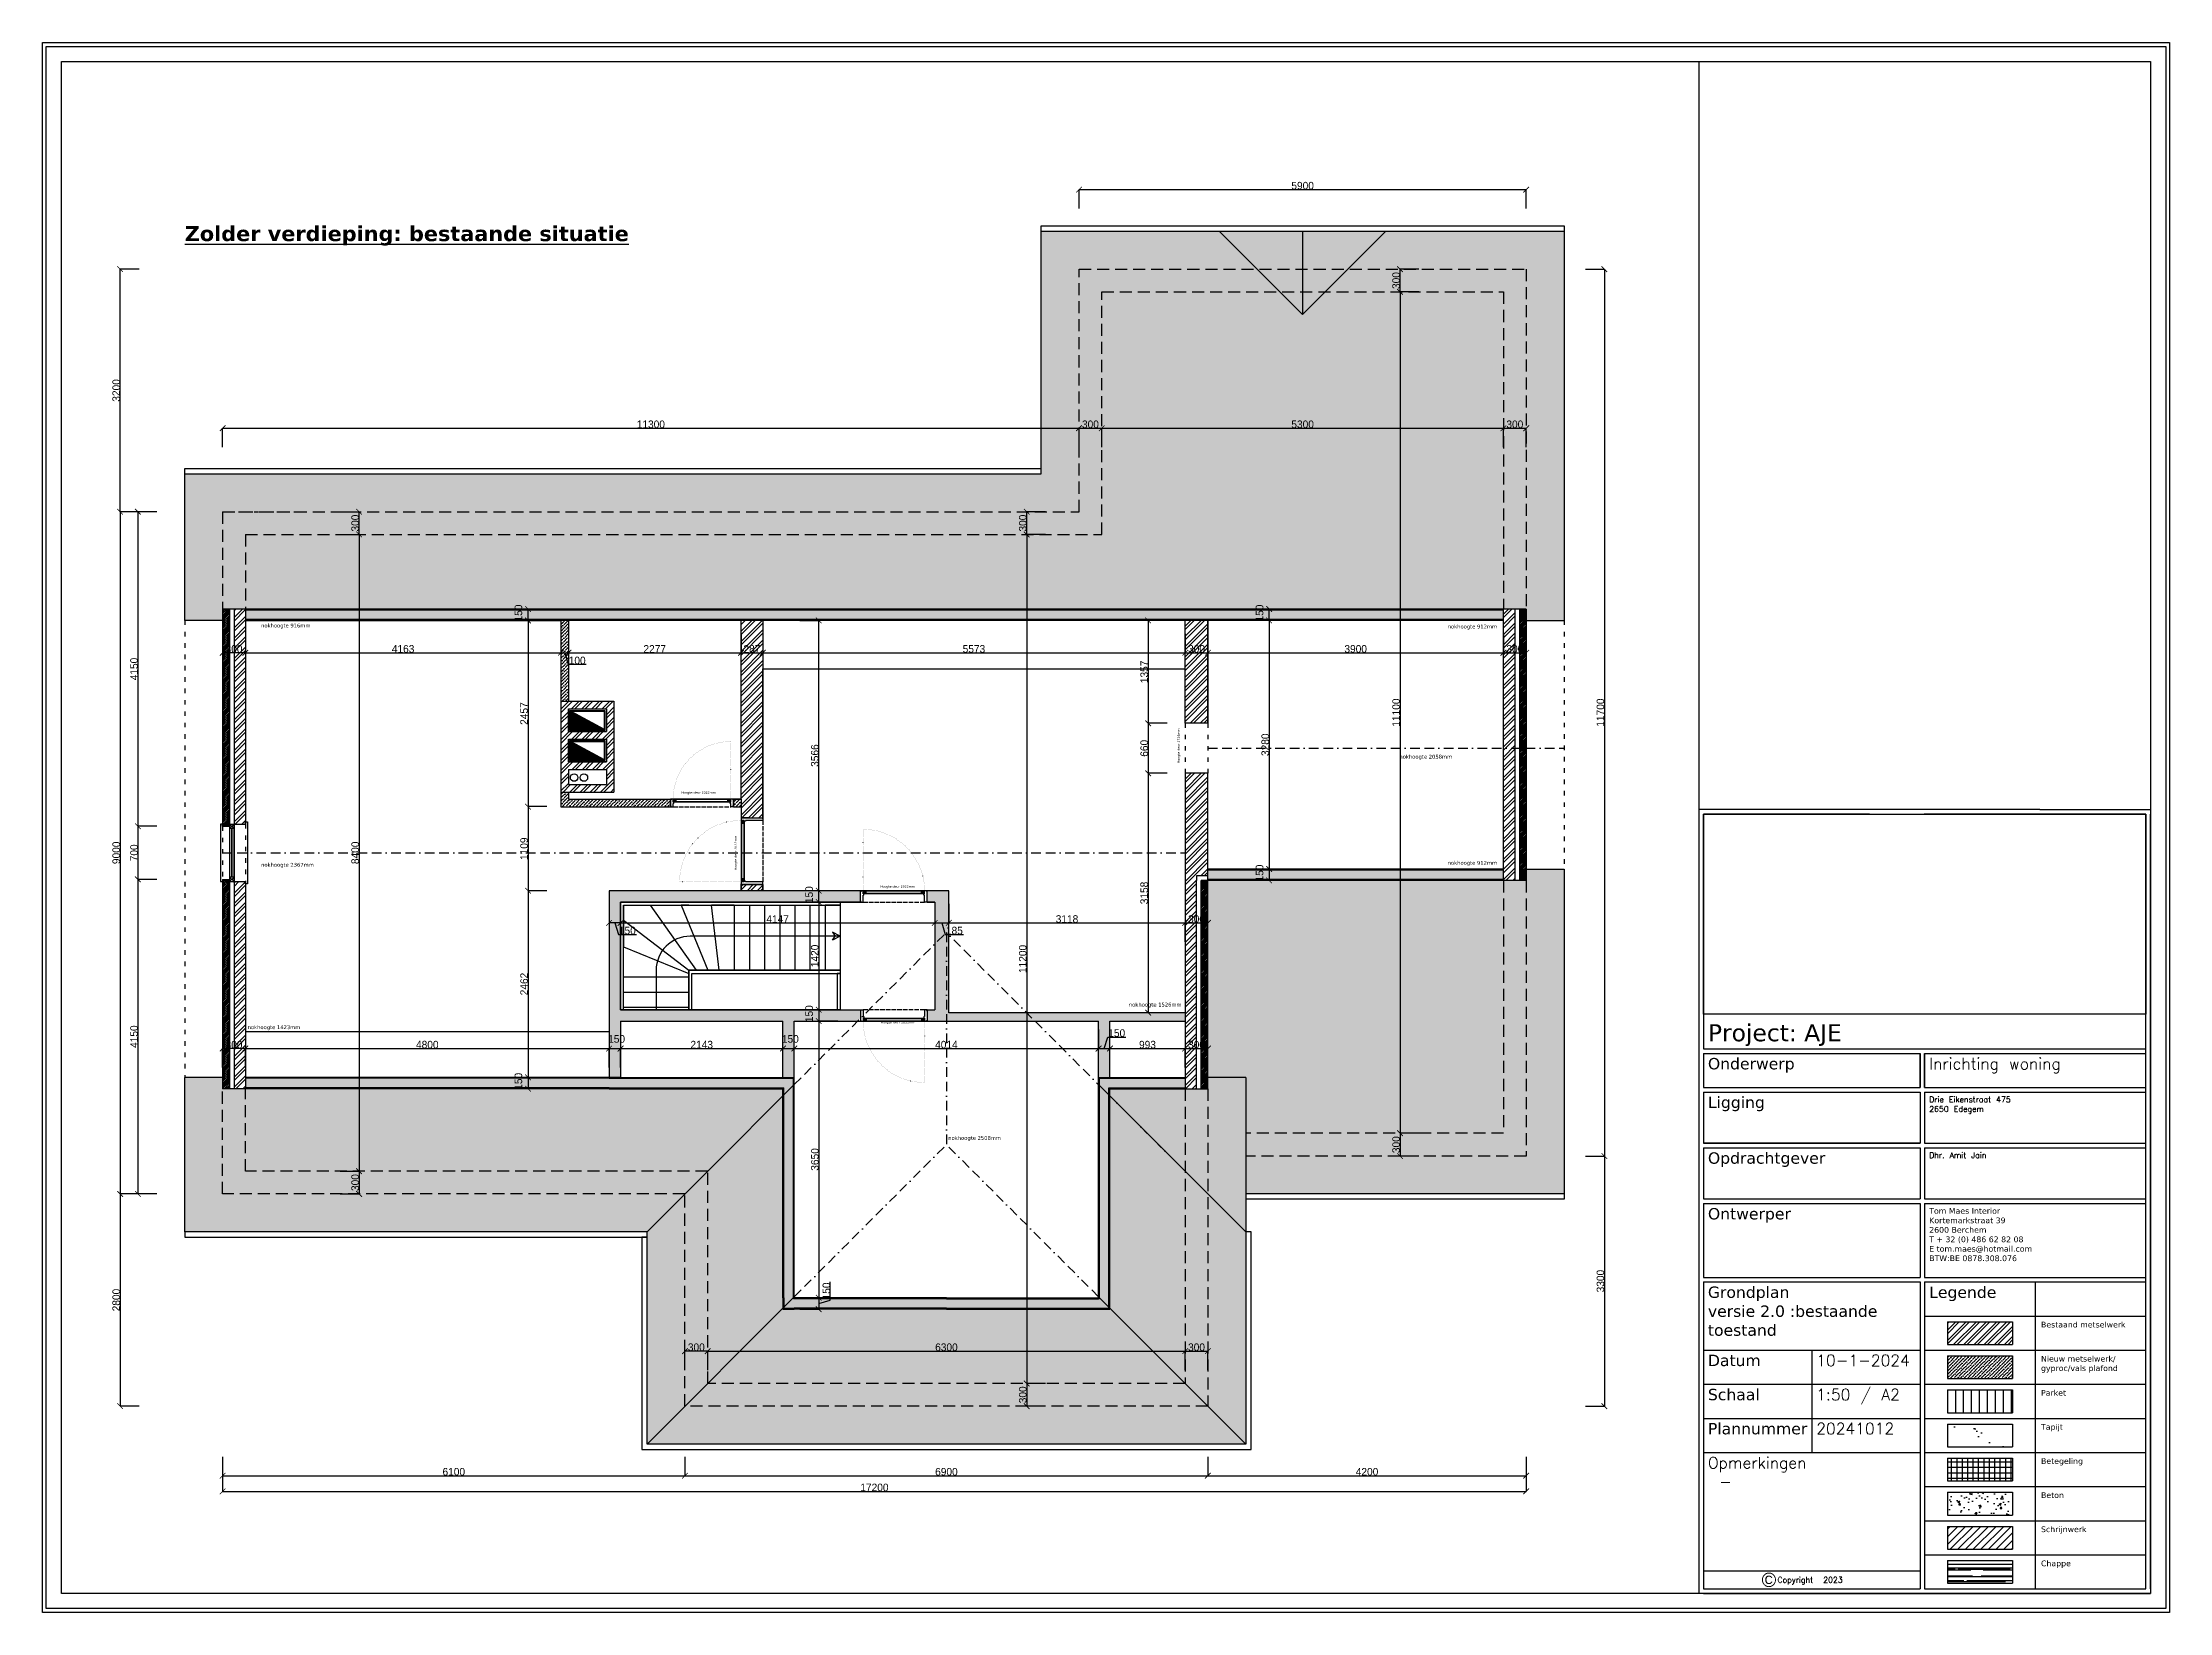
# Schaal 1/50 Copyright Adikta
# Model space of a CAD drawing. Header units: millimetres. Extents: x -153917 to -31303, y -39726 to 31262.
# Drawn here: x -153917 to -125852, y 10551 to 31262 of the extents above; entities that cross this region are included whole.
import ezdxf

# ---------------------------------------------------------------- set-up
doc = ezdxf.new("R2010")
doc.units = ezdxf.units.MM
doc.header["$LTSCALE"] = 5
for name, pattern in [('ACAD_ISO02W100', [15, 12, -3]), ('ACAD_ISO03W100', [30, 12, -18]), ('ACAD_ISO07W100', [3, 0, -3]), ('BORDERX2', [88.9, 25.4, -12.7, 25.4, -12.7, 0, -12.7]), ('HIDDEN', [9.525, 6.35, -3.175]), ('Type-11', [0.41664, 0.20828, -0.20836])]:
    doc.linetypes.add(name, pattern=pattern)
for name, color, linetype in [('Bemating', 1, 'Continuous'), ('Deuren', 8, 'Continuous'), ('invulling muren', 252, 'Continuous'), ('KADER', 7, 'Continuous'), ('Meubel', 8, 'Continuous'), ('muren', 7, 'Continuous'), ('ramen', 8, 'Continuous'), ('Tekst', 7, 'Continuous'), ('trap', 8, 'Continuous')]:
    doc.layers.add(name, color=color, linetype=linetype)
doc.layers.add('parket', color=7, linetype='Continuous', true_color=0xe6d6b7)
doc.layers.add('Toestellen', color=7, linetype='Continuous', true_color=0x423f38)
doc.layers.add('verre', color=4, linetype='Continuous', lineweight=0)
doc.styles.add('Arial', font='txt.shx')
doc.styles.add('Geneva', font='')
doc.styles.get('Geneva').set_extended_font_data('Geneva')
doc.dimstyles.new('ISO-25', dxfattribs={"dimtxt": 100, "dimasz": 25, "dimexe": 1.25, "dimexo": 0.625, "dimtad": 1, "dimtxsty": 'Standard', "dimblk": 'ARCHTICK', "dimcen": 2.5, "dimse1": 1, "dimse2": 1, "dimadec": 0, "dimazin": 0, "dimtfac": 1, "dimtmove": 0, "dimatfit": 3, "dimfxl": 1, "dimarcsym": 0})
picture_1 = doc.add_image_def('image1.jpg', size_in_pixel=(1986, 897))
pattern_1 = [(45, (34340.319, -328.191), (-11.2253202, 11.2253202), [])]
pattern_2 = [(45, (34340.32, -328.19), (-67.35192, 67.35192), []), (45, (34385.22, -328.19), (-67.35192, 67.35192), [])]
pattern_3 = [(0, (34340.32, -328.19), (47.625, 27.4963064), [31.75, -63.5]), (120, (34340.32, -328.19), (-47.625, 27.4963066), [31.75, -63.5]), (60, (34340.32, -328.19), (1e-07, 54.992613), [-63.5, 31.75])]
pattern_4 = [(45, (34340.32, -328.19), (16.83798, 61.739261), [79.375, -15.875, 0, -15.875])]

msp = doc.modelspace()

# ---------------------------------------------------------------- texts
at = {"layer": 'Tekst', "attachment_point": 1}
for s, width, insert, char_height in [('{\\fVerdana|b1|i0|c0|p34;\\LZolder verdieping: bestaande situatie}', 8225.00244, (-152040.121, 28841.817), 200), ('{\\fVerdana|b0|i0|c0|p34;Hoogte deur 2022mm}', 513.71165, (-145489.31, 21381.603), 30), ('{\\fVerdana|b0|i0|c0|p34;Hoogte deur 2022mm}', 513.71165, (-142862.951, 20142.474), 30), ('{\\fVerdana|b0|i0|c0|p34;Hoogte deur 2022mm}', 513.71165, (-142858.43, 18351.817), 30)]:
    msp.add_mtext_dynamic_manual_height_columns(s, width=width, gutter_width=12.5, heights=[0], dxfattribs=dict(at, insert=insert, char_height=char_height))
at = {"layer": 'Tekst', "color": 6, "char_height": 50, "attachment_point": 1}
for s, insert in [('{\\fVerdana|b0|i0|c0|p34;nokhoogte 916mm}', (-151032.876, 23595.337)), ('{\\fVerdana|b0|i0|c0|p34;nokhoogte 912mm}', (-135375.797, 23582.117)), ('{\\fVerdana|b0|i0|c0|p34;nokhoogte 2058mm}', (-136012.876, 21865.236)), ('{\\fVerdana|b0|i0|c0|p34;nokhoogte 2367mm}', (-151032.876, 20439.236)), ('{\\fVerdana|b0|i0|c0|p34;nokhoogte 912mm}', (-135375.797, 20465.126)), ('{\\fVerdana|b0|i0|c0|p34;nokhoogte 1526mm}', (-139582.574, 18594.417)), ('{\\fVerdana|b0|i0|c0|p34;nokhoogte 1423mm}', (-151210.087, 18296.221)), ('{\\fVerdana|b0|i0|c0|p34;nokhoogte 2508mm}', (-141966.014, 16835.309))]:
    msp.add_mtext_dynamic_manual_height_columns(s, width=1082.21258, gutter_width=12.5, heights=[0], dxfattribs=dict(at, insert=insert))
at = {"layer": 'Tekst', "char_height": 30, "attachment_point": 1, "rotation": 90}
for s, insert in [('{\\fVerdana|b0|i0|c0|p34;Hoogte deur 1724mm}', (-138941.779, 21757.289)), ('{\\fVerdana|b0|i0|c0|p34;Hoogte deur 2022mm}', (-144786.157, 20344.115))]:
    msp.add_mtext_dynamic_manual_height_columns(s, width=513.71165, gutter_width=12.5, heights=[0], dxfattribs=dict(at, insert=insert))
at = {"layer": 'Tekst', "ltscale": 5, "insert": (-131942.43, 18310.91), "char_height": 225, "width": 2860, "attachment_point": 1, "style": 'Arial'}
msp.add_mtext('{\\fVerdana|b0|i0|c0|p34;Project: AJE}', dxfattribs=at)
at = {"layer": 'Tekst', "attachment_point": 1}
for s, insert, char_height, width in [('{\\fVerdana|b0|i0|c0|p34;Onderwerp}', (-131942.43, 17865.554), 150, 2800), ('{\\fVerdana|b0|i0|c0|p34;Ligging}', (-131942.43, 17355.554), 150, 2800), ('{\\fVerdana|b0|i0|c0|p34;Opdrachtgever}', (-131942.43, 16620.554), 150, 2800), ('{\\fVerdana|b0|i0|c0|p34;Ontwerper}', (-131942.43, 15885.554), 150, 2800), ('{\\fVerdana|b0|i0|c0|p34;Tom Maes Interior\\PKortemarkstraat 39\\P2600 Berchem\\PT + 32 (0) 486 62 82 08\\PE tom.maes@hotmail.com\\PBTW:BE 0878.308.076}', (-129022.43, 15885.554), 75, 2860), ('{\\fVerdana|b0|i0|c0|p34;Legende}', (-129022.43, 14850.554), 150, 2860), ('{\\fVerdana|b0|i0|c0|p34;Bestaand metselwerk}', (-127547.43, 14385.554), 75, 1385), ('{\\fVerdana|b0|i0|c0|p34;Datum}', (-131942.43, 13950.554), 150, 1370), ('{\\fVerdana|b0|i0|c0|p34;Nieuw metselwerk/\\Pgyproc/vals plafond}', (-127547.43, 13935.554), 75, 1385), ('{\\fVerdana|b0|i0|c0|p34;Schaal}', (-131942.43, 13500.554), 150, 1370), ('{\\fVerdana|b0|i0|c0|p34;Parket}', (-127547.43, 13485.554), 75, 1385), ('{\\fVerdana|b0|i0|c0|p34;Plannummer}', (-131942.43, 13050.554), 150, 1370), ('{\\fVerdana|b0|i0|c0|p34;Tapijt}', (-127547.43, 13035.554), 75, 1385), ('{\\fVerdana|b0|i0|c0|p34;Betegeling}', (-127547.43, 12585.554), 75, 1385), ('{\\fVerdana|b0|i0|c0|p34;Beton}', (-127547.43, 12135.554), 75, 1385), ('{\\fVerdana|b0|i0|c0|p34;Schrijnwerk}', (-127547.43, 11685.554), 75, 1385), ('{\\fVerdana|b0|i0|c0|p34;Chappe}', (-127547.43, 11235.554), 75, 1385), ('{\\fArial|b0|i0|c0|p32;\\H1.25x;©}', (-131233.691, 11074.291), 150, 779.74152)]:
    msp.add_mtext(s, dxfattribs=dict(at, insert=insert, char_height=char_height, width=width))
at = {"layer": 'Tekst', "attachment_point": 1, "style": 'Arial'}
for s, insert, char_height, width in [('Inrichting woning', (-129022.43, 17865.554), 150, 2860), ('Drie Eikenstraat 475\\P2650 Edegem', (-129022.43, 17355.554), 75, 2860), ('Dhr. Amit Jain', (-129022.43, 16620.554), 75, 2860), ('{\\fVerdana|b0|i0|c0|p34;\\C4;Grondplan \\Pversie 2.0 :bestaande toestand}', (-131942.43, 14850.554), 150, 2800), ('10-1-2024', (-130512.43, 13950.554), 150, 1370), ('1:50 / A2', (-130512.43, 13500.554), 150, 1370), ('20241012', (-130512.43, 13050.554), 150, 1370), ('\\A1;Opmerkingen\\P\\pxi-3,l4,t4;-^I', (-131942.43, 12600.554), 150, 2860), ('Copyright  2023', (-131024.326, 11018.381), 75, 1188.18549)]:
    msp.add_mtext(s, dxfattribs=dict(at, insert=insert, char_height=char_height, width=width))

# ---------------------------------------------------------------- blocks, each defined once
blk = doc.blocks.new('Deur 83cm')
at = {"layer": 'Deuren'}
for p, q in [((0, 0), (-35, 0)), ((0, -100), (0, 0)), ((-830, -100), (-830, 0)), ((-795, 0), (-830, 0)), ((-830, -100), (-795, -100)), ((-35, 0), (-795, 0)), ((-795, -40), (-795, 0)), ((-35, -5), (-795, -5)), ((-755, -35), (-795, -5)), ((-795, -35), (-755, -5)), ((-35, -35), (-795, -35)), ((-35, -40), (-795, -40)), ((-795, -100), (-795, -60)), ((-785, -60), (-795, -60)), ((-785, -60), (-785, -40)), ((-755, -35), (-755, -5)), ((-75, -35), (-75, -5)), ((-35, -35), (-75, -5)), ((-75, -35), (-35, -5)), ((-45, -60), (-45, -40)), ((-35, -60), (-45, -60)), ((-35, -40), (-35, 0)), ((-35, -100), (-35, -60)), ((0, -100), (-35, -100))]:
    blk.add_line(p, q, dxfattribs=at)
for points in [[(0, 0), (-10, 0), (-10, -10), (0, -10)], [(-830, 0), (-820, 0), (-820, -10), (-830, -10)], [(-830, -100), (-820, -100), (-820, -90), (-830, -90)], [(0, -100), (-10, -100), (-10, -90), (0, -90)]]:
    blk.add_lwpolyline(points, close=True, dxfattribs=at)
blk = doc.blocks.new('_ArchTick')
at = {"color": 0, "linetype": 'ByBlock', "const_width": 0.15}
blk.add_lwpolyline([(-0.5, -0.5), (0.5, 0.5)], dxfattribs=at)
blk = doc.blocks.new('*D162')
at = {"layer": 'Bemating', "color": 0, "lineweight": -2, "transparency": 16777216}
for p, q in [((-152643, 25072), (-152894, 25072)), ((-152893, 25072), (-152893, 16072)), ((-152643, 16072), (-152894, 16072))]:
    blk.add_line(p, q, dxfattribs=at)
at = {"layer": 'Defpoints', "color": 0, "transparency": 16777216}
for p in [(-151540, 25072), (-152893, 16072), (-151540, 16072)]:
    blk.add_point(p, dxfattribs=at)
at = {"layer": 'Bemating', "color": 0, "lineweight": -2, "transparency": 16777216, "xscale": 75, "yscale": 75, "zscale": 75}
for p, rotation in [((-152893, 25072), 90), ((-152893, 16072), 270)]:
    blk.add_blockref('_ArchTick', p, dxfattribs=dict(at, rotation=rotation))
at = {"layer": 'Bemating', "color": 0, "transparency": 16777216, "insert": (-152944, 20572), "char_height": 100, "attachment_point": 5, "rotation": 90, "style": 'Geneva'}
blk.add_mtext('9000', dxfattribs=at)
blk = doc.blocks.new('*D163')
at = {"layer": 'Bemating', "color": 0, "lineweight": -2, "transparency": 16777216}
for p, q in [((-152408, 25072), (-152659, 25072)), ((-152658, 25072), (-152658, 20922)), ((-152408, 20922), (-152659, 20922))]:
    blk.add_line(p, q, dxfattribs=at)
at = {"layer": 'Defpoints', "color": 0, "transparency": 16777216}
for p in [(-151540, 25072), (-152658, 20922), (-151540, 20922)]:
    blk.add_point(p, dxfattribs=at)
at = {"layer": 'Bemating', "color": 0, "lineweight": -2, "transparency": 16777216, "xscale": 75, "yscale": 75, "zscale": 75}
for p, rotation in [((-152658, 25072), 90), ((-152658, 20922), 270)]:
    blk.add_blockref('_ArchTick', p, dxfattribs=dict(at, rotation=rotation))
at = {"layer": 'Bemating', "color": 0, "transparency": 16777216, "insert": (-152709, 22997), "char_height": 100, "attachment_point": 5, "rotation": 90, "style": 'Geneva'}
blk.add_mtext('4150', dxfattribs=at)
blk = doc.blocks.new('*D164')
at = {"layer": 'Bemating', "color": 0, "lineweight": -2, "transparency": 16777216}
for p, q in [((-152408, 20922), (-152659, 20922)), ((-152658, 20922), (-152658, 20222)), ((-152408, 20222), (-152659, 20222))]:
    blk.add_line(p, q, dxfattribs=at)
at = {"layer": 'Defpoints', "color": 0, "transparency": 16777216}
for p in [(-151540, 20922), (-152658, 20222), (-151540, 20222)]:
    blk.add_point(p, dxfattribs=at)
at = {"layer": 'Bemating', "color": 0, "lineweight": -2, "transparency": 16777216, "xscale": 75, "yscale": 75, "zscale": 75}
for p, rotation in [((-152658, 20922), 90), ((-152658, 20222), 270)]:
    blk.add_blockref('_ArchTick', p, dxfattribs=dict(at, rotation=rotation))
at = {"layer": 'Bemating', "color": 0, "transparency": 16777216, "insert": (-152709, 20572), "char_height": 100, "attachment_point": 5, "rotation": 90, "style": 'Geneva'}
blk.add_mtext('700', dxfattribs=at)
blk = doc.blocks.new('*D165')
at = {"layer": 'Bemating', "color": 0, "lineweight": -2, "transparency": 16777216}
for p, q in [((-152408, 20222), (-152659, 20222)), ((-152658, 20222), (-152658, 16072)), ((-152408, 16072), (-152659, 16072))]:
    blk.add_line(p, q, dxfattribs=at)
at = {"layer": 'Defpoints', "color": 0, "transparency": 16777216}
for p in [(-151540, 20222), (-152658, 16072), (-151540, 16072)]:
    blk.add_point(p, dxfattribs=at)
at = {"layer": 'Bemating', "color": 0, "lineweight": -2, "transparency": 16777216, "xscale": 75, "yscale": 75, "zscale": 75}
for p, rotation in [((-152658, 20222), 90), ((-152658, 16072), 270)]:
    blk.add_blockref('_ArchTick', p, dxfattribs=dict(at, rotation=rotation))
at = {"layer": 'Bemating', "color": 0, "transparency": 16777216, "insert": (-152709, 18147), "char_height": 100, "attachment_point": 5, "rotation": 90, "style": 'Geneva'}
blk.add_mtext('4150', dxfattribs=at)
blk = doc.blocks.new('*D166')
at = {"layer": 'Bemating', "color": 0, "lineweight": -2, "transparency": 16777216}
for p, q in [((-149990, 24772), (-149739, 24772)), ((-149740, 24772), (-149740, 16372)), ((-149990, 16372), (-149739, 16372))]:
    blk.add_line(p, q, dxfattribs=at)
at = {"layer": 'Defpoints', "color": 0, "transparency": 16777216}
for p in [(-151240, 24772), (-151240, 16372), (-149740, 16372)]:
    blk.add_point(p, dxfattribs=at)
at = {"layer": 'Bemating', "color": 0, "lineweight": -2, "transparency": 16777216, "xscale": 75, "yscale": 75, "zscale": 75}
for p, rotation in [((-149740, 24772), 90), ((-149740, 16372), 270)]:
    blk.add_blockref('_ArchTick', p, dxfattribs=dict(at, rotation=rotation))
at = {"layer": 'Bemating', "color": 0, "transparency": 16777216, "insert": (-149791, 20572), "char_height": 100, "attachment_point": 5, "rotation": 90, "style": 'Geneva'}
blk.add_mtext('8400', dxfattribs=at)
blk = doc.blocks.new('*D167')
at = {"layer": 'Bemating', "color": 0, "lineweight": -2, "transparency": 16777216}
for p, q in [((-149990, 16372), (-149739, 16372)), ((-149740, 16372), (-149740, 16072)), ((-149990, 16072), (-149739, 16072))]:
    blk.add_line(p, q, dxfattribs=at)
at = {"layer": 'Defpoints', "color": 0, "transparency": 16777216}
for p in [(-151240, 16372), (-151540, 16072), (-149740, 16072)]:
    blk.add_point(p, dxfattribs=at)
at = {"layer": 'Bemating', "color": 0, "lineweight": -2, "transparency": 16777216, "xscale": 75, "yscale": 75, "zscale": 75}
for p, rotation in [((-149740, 16372), 90), ((-149740, 16072), 270)]:
    blk.add_blockref('_ArchTick', p, dxfattribs=dict(at, rotation=rotation))
at = {"layer": 'Bemating', "color": 0, "transparency": 16777216, "insert": (-149791, 16222), "char_height": 100, "attachment_point": 5, "rotation": 90, "style": 'Geneva'}
blk.add_mtext('300', dxfattribs=at)
blk = doc.blocks.new('*D168')
at = {"layer": 'Bemating', "color": 0, "lineweight": -2, "transparency": 16777216}
for p, q in [((-149990, 25072), (-149739, 25072)), ((-149740, 24772), (-149740, 25072)), ((-149990, 24772), (-149739, 24772))]:
    blk.add_line(p, q, dxfattribs=at)
at = {"layer": 'Defpoints', "color": 0, "transparency": 16777216}
for p in [(-151540, 25072), (-149740, 25072), (-151240, 24772)]:
    blk.add_point(p, dxfattribs=at)
at = {"layer": 'Bemating', "color": 0, "lineweight": -2, "transparency": 16777216, "xscale": 75, "yscale": 75, "zscale": 75}
for p, rotation in [((-149740, 25072), 90), ((-149740, 24772), 270)]:
    blk.add_blockref('_ArchTick', p, dxfattribs=dict(at, rotation=rotation))
at = {"layer": 'Bemating', "color": 0, "transparency": 16777216, "insert": (-149791, 24922), "char_height": 100, "attachment_point": 5, "rotation": 90, "style": 'Geneva'}
blk.add_mtext('300', dxfattribs=at)
blk = doc.blocks.new('*D169')
at = {"layer": 'Bemating', "color": 0, "lineweight": -2, "transparency": 16777216}
for p, q in [((-140681, 24772), (-140932, 24772)), ((-140931, 24772), (-140931, 13572)), ((-140681, 13572), (-140932, 13572))]:
    blk.add_line(p, q, dxfattribs=at)
at = {"layer": 'Defpoints', "color": 0, "transparency": 16777216}
for p in [(-140635, 24772), (-140931, 13572), (-140635, 13572)]:
    blk.add_point(p, dxfattribs=at)
at = {"layer": 'Bemating', "color": 0, "lineweight": -2, "transparency": 16777216, "xscale": 75, "yscale": 75, "zscale": 75}
for p, rotation in [((-140931, 24772), 90), ((-140931, 13572), 270)]:
    blk.add_blockref('_ArchTick', p, dxfattribs=dict(at, rotation=rotation))
at = {"layer": 'Bemating', "color": 0, "transparency": 16777216, "insert": (-140982, 19172), "char_height": 100, "attachment_point": 5, "rotation": 90, "style": 'Geneva'}
blk.add_mtext('11200', dxfattribs=at)
blk = doc.blocks.new('*D170')
at = {"layer": 'Bemating', "color": 0, "lineweight": -2, "transparency": 16777216}
for p, q in [((-140681, 13572), (-140932, 13572)), ((-140931, 13572), (-140931, 13272)), ((-140681, 13272), (-140932, 13272))]:
    blk.add_line(p, q, dxfattribs=at)
at = {"layer": 'Defpoints', "color": 0, "transparency": 16777216}
for p in [(-140635, 13572), (-140931, 13272), (-138540, 13272)]:
    blk.add_point(p, dxfattribs=at)
at = {"layer": 'Bemating', "color": 0, "lineweight": -2, "transparency": 16777216, "xscale": 75, "yscale": 75, "zscale": 75}
for p, rotation in [((-140931, 13572), 90), ((-140931, 13272), 270)]:
    blk.add_blockref('_ArchTick', p, dxfattribs=dict(at, rotation=rotation))
at = {"layer": 'Bemating', "color": 0, "transparency": 16777216, "insert": (-140982, 13422), "char_height": 100, "attachment_point": 5, "rotation": 90, "style": 'Geneva'}
blk.add_mtext('300', dxfattribs=at)
blk = doc.blocks.new('*D171')
at = {"layer": 'Bemating', "color": 0, "lineweight": -2, "transparency": 16777216}
for p, q in [((-140681, 25072), (-140932, 25072)), ((-140931, 24772), (-140931, 25072)), ((-140681, 24772), (-140932, 24772))]:
    blk.add_line(p, q, dxfattribs=at)
at = {"layer": 'Defpoints', "color": 0, "transparency": 16777216}
for p in [(-140931, 25072), (-140240, 25072), (-140635, 24772)]:
    blk.add_point(p, dxfattribs=at)
at = {"layer": 'Bemating', "color": 0, "lineweight": -2, "transparency": 16777216, "xscale": 75, "yscale": 75, "zscale": 75}
for p, rotation in [((-140931, 25072), 90), ((-140931, 24772), 270)]:
    blk.add_blockref('_ArchTick', p, dxfattribs=dict(at, rotation=rotation))
at = {"layer": 'Bemating', "color": 0, "transparency": 16777216, "insert": (-140982, 24922), "char_height": 100, "attachment_point": 5, "rotation": 90, "style": 'Geneva'}
blk.add_mtext('300', dxfattribs=at)
blk = doc.blocks.new('*D172')
at = {"layer": 'Bemating', "color": 0, "lineweight": -2, "transparency": 16777216}
for p, q in [((-151240, 23461), (-151240, 23210)), ((-147077, 23461), (-147077, 23210)), ((-151240, 23211), (-147077, 23211))]:
    blk.add_line(p, q, dxfattribs=at)
at = {"layer": 'Defpoints', "color": 0, "transparency": 16777216}
for p in [(-151240, 23638), (-147077, 23638), (-147077, 23211)]:
    blk.add_point(p, dxfattribs=at)
at = {"layer": 'Bemating', "color": 0, "lineweight": -2, "transparency": 16777216, "xscale": 75, "yscale": 75, "zscale": 75, "rotation": 180}
blk.add_blockref('_ArchTick', (-151240, 23211), dxfattribs=at)
at = {"layer": 'Bemating', "color": 0, "lineweight": -2, "transparency": 16777216, "xscale": 75, "yscale": 75, "zscale": 75}
blk.add_blockref('_ArchTick', (-147077, 23211), dxfattribs=at)
at = {"layer": 'Bemating', "color": 0, "transparency": 16777216, "insert": (-149159, 23262), "char_height": 100, "attachment_point": 5, "style": 'Geneva'}
blk.add_mtext('4163', dxfattribs=at)
blk = doc.blocks.new('*D173')
at = {"layer": 'Bemating', "color": 0, "lineweight": -2, "transparency": 16777216}
for p, q in [((-147077, 23461), (-147077, 23210)), ((-146977, 23461), (-146977, 23210)), ((-147077, 23211), (-146977, 23211)), ((-147027, 23211), (-146981, 23059)), ((-146981, 23059), (-146742, 23059))]:
    blk.add_line(p, q, dxfattribs=at)
at = {"layer": 'Defpoints', "color": 0, "transparency": 16777216}
for p in [(-147077, 23638), (-146977, 23638), (-146977, 23211)]:
    blk.add_point(p, dxfattribs=at)
at = {"layer": 'Bemating', "color": 0, "lineweight": -2, "transparency": 16777216, "xscale": 75, "yscale": 75, "zscale": 75, "rotation": 180}
blk.add_blockref('_ArchTick', (-147077, 23211), dxfattribs=at)
at = {"layer": 'Bemating', "color": 0, "lineweight": -2, "transparency": 16777216, "xscale": 75, "yscale": 75, "zscale": 75}
blk.add_blockref('_ArchTick', (-146977, 23211), dxfattribs=at)
at = {"layer": 'Bemating', "color": 0, "transparency": 16777216, "insert": (-146862, 23109), "char_height": 100, "attachment_point": 5, "style": 'Geneva'}
blk.add_mtext('100', dxfattribs=at)
blk = doc.blocks.new('*D174')
at = {"layer": 'Bemating', "color": 0, "lineweight": -2, "transparency": 16777216}
for p, q in [((-146977, 23461), (-146977, 23210)), ((-144700, 23461), (-144700, 23210)), ((-146977, 23211), (-144700, 23211))]:
    blk.add_line(p, q, dxfattribs=at)
at = {"layer": 'Defpoints', "color": 0, "transparency": 16777216}
for p in [(-146977, 23638), (-144700, 23638), (-144700, 23211)]:
    blk.add_point(p, dxfattribs=at)
at = {"layer": 'Bemating', "color": 0, "lineweight": -2, "transparency": 16777216, "xscale": 75, "yscale": 75, "zscale": 75, "rotation": 180}
blk.add_blockref('_ArchTick', (-146977, 23211), dxfattribs=at)
at = {"layer": 'Bemating', "color": 0, "lineweight": -2, "transparency": 16777216, "xscale": 75, "yscale": 75, "zscale": 75}
blk.add_blockref('_ArchTick', (-144700, 23211), dxfattribs=at)
at = {"layer": 'Bemating', "color": 0, "transparency": 16777216, "insert": (-145839, 23262), "char_height": 100, "attachment_point": 5, "style": 'Geneva'}
blk.add_mtext('2277', dxfattribs=at)
blk = doc.blocks.new('*D175')
at = {"layer": 'Bemating', "color": 0, "lineweight": -2, "transparency": 16777216}
for p, q in [((-144700, 23461), (-144700, 23210)), ((-144413, 23461), (-144413, 23210)), ((-144700, 23211), (-144413, 23211))]:
    blk.add_line(p, q, dxfattribs=at)
at = {"layer": 'Defpoints', "color": 0, "transparency": 16777216}
for p in [(-144700, 23638), (-144413, 23638), (-144413, 23211)]:
    blk.add_point(p, dxfattribs=at)
at = {"layer": 'Bemating', "color": 0, "lineweight": -2, "transparency": 16777216, "xscale": 75, "yscale": 75, "zscale": 75, "rotation": 180}
blk.add_blockref('_ArchTick', (-144700, 23211), dxfattribs=at)
at = {"layer": 'Bemating', "color": 0, "lineweight": -2, "transparency": 16777216, "xscale": 75, "yscale": 75, "zscale": 75}
blk.add_blockref('_ArchTick', (-144413, 23211), dxfattribs=at)
at = {"layer": 'Bemating', "color": 0, "transparency": 16777216, "insert": (-144557, 23262), "char_height": 100, "attachment_point": 5, "style": 'Geneva'}
blk.add_mtext('287', dxfattribs=at)
blk = doc.blocks.new('*D176')
at = {"layer": 'Bemating', "color": 0, "lineweight": -2, "transparency": 16777216}
for p, q in [((-144413, 23461), (-144413, 23210)), ((-138840, 23461), (-138840, 23210)), ((-144413, 23211), (-138840, 23211))]:
    blk.add_line(p, q, dxfattribs=at)
at = {"layer": 'Defpoints', "color": 0, "transparency": 16777216}
for p in [(-144413, 23638), (-138840, 23638), (-138840, 23211)]:
    blk.add_point(p, dxfattribs=at)
at = {"layer": 'Bemating', "color": 0, "lineweight": -2, "transparency": 16777216, "xscale": 75, "yscale": 75, "zscale": 75, "rotation": 180}
blk.add_blockref('_ArchTick', (-144413, 23211), dxfattribs=at)
at = {"layer": 'Bemating', "color": 0, "lineweight": -2, "transparency": 16777216, "xscale": 75, "yscale": 75, "zscale": 75}
blk.add_blockref('_ArchTick', (-138840, 23211), dxfattribs=at)
at = {"layer": 'Bemating', "color": 0, "transparency": 16777216, "insert": (-141627, 23262), "char_height": 100, "attachment_point": 5, "style": 'Geneva'}
blk.add_mtext('5573', dxfattribs=at)
blk = doc.blocks.new('*D177')
at = {"layer": 'Bemating', "color": 0, "lineweight": -2, "transparency": 16777216}
for p, q in [((-138840, 23461), (-138840, 23210)), ((-138540, 23461), (-138540, 23210)), ((-138840, 23211), (-138540, 23211))]:
    blk.add_line(p, q, dxfattribs=at)
at = {"layer": 'Defpoints', "color": 0, "transparency": 16777216}
for p in [(-138840, 23638), (-138540, 23638), (-138540, 23211)]:
    blk.add_point(p, dxfattribs=at)
at = {"layer": 'Bemating', "color": 0, "lineweight": -2, "transparency": 16777216, "xscale": 75, "yscale": 75, "zscale": 75, "rotation": 180}
blk.add_blockref('_ArchTick', (-138840, 23211), dxfattribs=at)
at = {"layer": 'Bemating', "color": 0, "lineweight": -2, "transparency": 16777216, "xscale": 75, "yscale": 75, "zscale": 75}
blk.add_blockref('_ArchTick', (-138540, 23211), dxfattribs=at)
at = {"layer": 'Bemating', "color": 0, "transparency": 16777216, "insert": (-138690, 23262), "char_height": 100, "attachment_point": 5, "style": 'Geneva'}
blk.add_mtext('300', dxfattribs=at)
blk = doc.blocks.new('*D178')
at = {"layer": 'Bemating', "color": 0, "lineweight": -2, "transparency": 16777216}
for p, q in [((-138540, 23461), (-138540, 23210)), ((-134640, 23461), (-134640, 23210)), ((-138540, 23211), (-134640, 23211))]:
    blk.add_line(p, q, dxfattribs=at)
at = {"layer": 'Defpoints', "color": 0, "transparency": 16777216}
for p in [(-138540, 23638), (-134640, 23638), (-134640, 23211)]:
    blk.add_point(p, dxfattribs=at)
at = {"layer": 'Bemating', "color": 0, "lineweight": -2, "transparency": 16777216, "xscale": 75, "yscale": 75, "zscale": 75, "rotation": 180}
blk.add_blockref('_ArchTick', (-138540, 23211), dxfattribs=at)
at = {"layer": 'Bemating', "color": 0, "lineweight": -2, "transparency": 16777216, "xscale": 75, "yscale": 75, "zscale": 75}
blk.add_blockref('_ArchTick', (-134640, 23211), dxfattribs=at)
at = {"layer": 'Bemating', "color": 0, "transparency": 16777216, "insert": (-136590, 23262), "char_height": 100, "attachment_point": 5, "style": 'Geneva'}
blk.add_mtext('3900', dxfattribs=at)
blk = doc.blocks.new('*D179')
at = {"layer": 'Bemating', "color": 0, "lineweight": -2, "transparency": 16777216}
for p, q in [((-134640, 23461), (-134640, 23210)), ((-134340, 23461), (-134340, 23210)), ((-134640, 23211), (-134340, 23211))]:
    blk.add_line(p, q, dxfattribs=at)
at = {"layer": 'Defpoints', "color": 0, "transparency": 16777216}
for p in [(-134640, 23638), (-134340, 23788), (-134340, 23211)]:
    blk.add_point(p, dxfattribs=at)
at = {"layer": 'Bemating', "color": 0, "lineweight": -2, "transparency": 16777216, "xscale": 75, "yscale": 75, "zscale": 75, "rotation": 180}
blk.add_blockref('_ArchTick', (-134640, 23211), dxfattribs=at)
at = {"layer": 'Bemating', "color": 0, "lineweight": -2, "transparency": 16777216, "xscale": 75, "yscale": 75, "zscale": 75}
blk.add_blockref('_ArchTick', (-134340, 23211), dxfattribs=at)
at = {"layer": 'Bemating', "color": 0, "transparency": 16777216, "insert": (-134490, 23262), "char_height": 100, "attachment_point": 5, "style": 'Geneva'}
blk.add_mtext('300', dxfattribs=at)
blk = doc.blocks.new('*D180')
at = {"layer": 'Bemating', "color": 0, "lineweight": -2, "transparency": 16777216}
for p, q in [((-151540, 23461), (-151540, 23210)), ((-151240, 23461), (-151240, 23210)), ((-151240, 23211), (-151540, 23211))]:
    blk.add_line(p, q, dxfattribs=at)
at = {"layer": 'Defpoints', "color": 0, "transparency": 16777216}
for p in [(-151540, 23788), (-151240, 23638), (-151540, 23211)]:
    blk.add_point(p, dxfattribs=at)
at = {"layer": 'Bemating', "color": 0, "lineweight": -2, "transparency": 16777216, "xscale": 75, "yscale": 75, "zscale": 75, "rotation": 180}
blk.add_blockref('_ArchTick', (-151540, 23211), dxfattribs=at)
at = {"layer": 'Bemating', "color": 0, "lineweight": -2, "transparency": 16777216, "xscale": 75, "yscale": 75, "zscale": 75}
blk.add_blockref('_ArchTick', (-151240, 23211), dxfattribs=at)
at = {"layer": 'Bemating', "color": 0, "transparency": 16777216, "insert": (-151390, 23262), "char_height": 100, "attachment_point": 5, "style": 'Geneva'}
blk.add_mtext('300', dxfattribs=at)
blk = doc.blocks.new('*D181')
at = {"layer": 'Bemating', "color": 0, "lineweight": -2, "transparency": 16777216}
for p, q in [((-147261, 23638), (-147512, 23638)), ((-147511, 23638), (-147511, 21181)), ((-147261, 21181), (-147512, 21181))]:
    blk.add_line(p, q, dxfattribs=at)
at = {"layer": 'Defpoints', "color": 0, "transparency": 16777216}
for p in [(-147077, 23638), (-147511, 21181), (-147077, 21181)]:
    blk.add_point(p, dxfattribs=at)
at = {"layer": 'Bemating', "color": 0, "lineweight": -2, "transparency": 16777216, "xscale": 75, "yscale": 75, "zscale": 75}
for p, rotation in [((-147511, 23638), 90), ((-147511, 21181), 270)]:
    blk.add_blockref('_ArchTick', p, dxfattribs=dict(at, rotation=rotation))
at = {"layer": 'Bemating', "color": 0, "transparency": 16777216, "insert": (-147562, 22409), "char_height": 100, "attachment_point": 5, "rotation": 90, "style": 'Geneva'}
blk.add_mtext('2457', dxfattribs=at)
blk = doc.blocks.new('*D182')
at = {"layer": 'Bemating', "color": 0, "lineweight": -2, "transparency": 16777216}
for p, q in [((-147261, 21181), (-147512, 21181)), ((-147511, 21181), (-147511, 20072)), ((-147261, 20072), (-147512, 20072))]:
    blk.add_line(p, q, dxfattribs=at)
at = {"layer": 'Defpoints', "color": 0, "transparency": 16777216}
for p in [(-147077, 21181), (-147511, 20072), (-146440, 20072)]:
    blk.add_point(p, dxfattribs=at)
at = {"layer": 'Bemating', "color": 0, "lineweight": -2, "transparency": 16777216, "xscale": 75, "yscale": 75, "zscale": 75}
for p, rotation in [((-147511, 21181), 90), ((-147511, 20072), 270)]:
    blk.add_blockref('_ArchTick', p, dxfattribs=dict(at, rotation=rotation))
at = {"layer": 'Bemating', "color": 0, "transparency": 16777216, "insert": (-147562, 20626), "char_height": 100, "attachment_point": 5, "rotation": 90, "style": 'Geneva'}
blk.add_mtext('1109', dxfattribs=at)
blk = doc.blocks.new('*D183')
at = {"layer": 'Bemating', "color": 0, "lineweight": -2, "transparency": 16777216}
for p, q in [((-147261, 20072), (-147512, 20072)), ((-147511, 20072), (-147511, 17610)), ((-147261, 17610), (-147512, 17610))]:
    blk.add_line(p, q, dxfattribs=at)
at = {"layer": 'Defpoints', "color": 0, "transparency": 16777216}
for p in [(-146440, 20072), (-147511, 17610), (-146440, 17610)]:
    blk.add_point(p, dxfattribs=at)
at = {"layer": 'Bemating', "color": 0, "lineweight": -2, "transparency": 16777216, "xscale": 75, "yscale": 75, "zscale": 75}
for p, rotation in [((-147511, 20072), 90), ((-147511, 17610), 270)]:
    blk.add_blockref('_ArchTick', p, dxfattribs=dict(at, rotation=rotation))
at = {"layer": 'Bemating', "color": 0, "transparency": 16777216, "insert": (-147562, 18841), "char_height": 100, "attachment_point": 5, "rotation": 90, "style": 'Geneva'}
blk.add_mtext('2462', dxfattribs=at)
blk = doc.blocks.new('*D184')
at = {"layer": 'Bemating', "color": 0, "lineweight": -2, "transparency": 16777216}
for p, q in [((-151240, 17740), (-151240, 17991)), ((-151240, 17990), (-146440, 17990)), ((-146440, 17740), (-146440, 17991))]:
    blk.add_line(p, q, dxfattribs=at)
at = {"layer": 'Defpoints', "color": 0, "transparency": 16777216}
for p in [(-146440, 17990), (-151240, 17610), (-146440, 17610)]:
    blk.add_point(p, dxfattribs=at)
at = {"layer": 'Bemating', "color": 0, "lineweight": -2, "transparency": 16777216, "xscale": 75, "yscale": 75, "zscale": 75, "rotation": 180}
blk.add_blockref('_ArchTick', (-151240, 17990), dxfattribs=at)
at = {"layer": 'Bemating', "color": 0, "lineweight": -2, "transparency": 16777216, "xscale": 75, "yscale": 75, "zscale": 75}
blk.add_blockref('_ArchTick', (-146440, 17990), dxfattribs=at)
at = {"layer": 'Bemating', "color": 0, "transparency": 16777216, "insert": (-148840, 18041), "char_height": 100, "attachment_point": 5, "style": 'Geneva'}
blk.add_mtext('4800', dxfattribs=at)
blk = doc.blocks.new('*D185')
at = {"layer": 'Bemating', "color": 0, "lineweight": -2, "transparency": 16777216}
for p, q in [((-146440, 17740), (-146440, 17991)), ((-146440, 17990), (-146290, 17990)), ((-146290, 17740), (-146290, 17991))]:
    blk.add_line(p, q, dxfattribs=at)
at = {"layer": 'Defpoints', "color": 0, "transparency": 16777216}
for p in [(-146290, 17990), (-146440, 17610), (-146290, 17610)]:
    blk.add_point(p, dxfattribs=at)
at = {"layer": 'Bemating', "color": 0, "lineweight": -2, "transparency": 16777216, "xscale": 75, "yscale": 75, "zscale": 75, "rotation": 180}
blk.add_blockref('_ArchTick', (-146440, 17990), dxfattribs=at)
at = {"layer": 'Bemating', "color": 0, "lineweight": -2, "transparency": 16777216, "xscale": 75, "yscale": 75, "zscale": 75}
blk.add_blockref('_ArchTick', (-146290, 17990), dxfattribs=at)
at = {"layer": 'Bemating', "color": 0, "transparency": 16777216, "insert": (-146342, 18116), "char_height": 100, "attachment_point": 5, "style": 'Geneva'}
blk.add_mtext('150', dxfattribs=at)
blk = doc.blocks.new('*D186')
at = {"layer": 'Bemating', "color": 0, "lineweight": -2, "transparency": 16777216}
for p, q in [((-146290, 17740), (-146290, 17991)), ((-146290, 17990), (-144147, 17990)), ((-144147, 17740), (-144147, 17991))]:
    blk.add_line(p, q, dxfattribs=at)
at = {"layer": 'Defpoints', "color": 0, "transparency": 16777216}
for p in [(-144147, 17990), (-146290, 17610), (-144147, 17610)]:
    blk.add_point(p, dxfattribs=at)
at = {"layer": 'Bemating', "color": 0, "lineweight": -2, "transparency": 16777216, "xscale": 75, "yscale": 75, "zscale": 75, "rotation": 180}
blk.add_blockref('_ArchTick', (-146290, 17990), dxfattribs=at)
at = {"layer": 'Bemating', "color": 0, "lineweight": -2, "transparency": 16777216, "xscale": 75, "yscale": 75, "zscale": 75}
blk.add_blockref('_ArchTick', (-144147, 17990), dxfattribs=at)
at = {"layer": 'Bemating', "color": 0, "transparency": 16777216, "insert": (-145219, 18041), "char_height": 100, "attachment_point": 5, "style": 'Geneva'}
blk.add_mtext('2143', dxfattribs=at)
blk = doc.blocks.new('*D187')
at = {"layer": 'Bemating', "color": 0, "lineweight": -2, "transparency": 16777216}
for p, q in [((-144147, 17740), (-144147, 17991)), ((-144147, 17990), (-143997, 17990)), ((-143997, 17740), (-143997, 17991))]:
    blk.add_line(p, q, dxfattribs=at)
at = {"layer": 'Defpoints', "color": 0, "transparency": 16777216}
for p in [(-143997, 17990), (-144147, 17610), (-143997, 17610)]:
    blk.add_point(p, dxfattribs=at)
at = {"layer": 'Bemating', "color": 0, "lineweight": -2, "transparency": 16777216, "xscale": 75, "yscale": 75, "zscale": 75, "rotation": 180}
blk.add_blockref('_ArchTick', (-144147, 17990), dxfattribs=at)
at = {"layer": 'Bemating', "color": 0, "lineweight": -2, "transparency": 16777216, "xscale": 75, "yscale": 75, "zscale": 75}
blk.add_blockref('_ArchTick', (-143997, 17990), dxfattribs=at)
at = {"layer": 'Bemating', "color": 0, "transparency": 16777216, "insert": (-144049, 18116), "char_height": 100, "attachment_point": 5, "style": 'Geneva'}
blk.add_mtext('150', dxfattribs=at)
blk = doc.blocks.new('*D188')
at = {"layer": 'Bemating', "color": 0, "lineweight": -2, "transparency": 16777216}
for p, q in [((-143997, 17740), (-143997, 17991)), ((-143997, 17990), (-139983, 17990)), ((-139983, 18240), (-139983, 17989))]:
    blk.add_line(p, q, dxfattribs=at)
at = {"layer": 'Defpoints', "color": 0, "transparency": 16777216}
for p in [(-139983, 18352), (-139983, 17990), (-143997, 17610)]:
    blk.add_point(p, dxfattribs=at)
at = {"layer": 'Bemating', "color": 0, "lineweight": -2, "transparency": 16777216, "xscale": 75, "yscale": 75, "zscale": 75, "rotation": 180}
blk.add_blockref('_ArchTick', (-143997, 17990), dxfattribs=at)
at = {"layer": 'Bemating', "color": 0, "lineweight": -2, "transparency": 16777216, "xscale": 75, "yscale": 75, "zscale": 75}
blk.add_blockref('_ArchTick', (-139983, 17990), dxfattribs=at)
at = {"layer": 'Bemating', "color": 0, "transparency": 16777216, "insert": (-141990, 18041), "char_height": 100, "attachment_point": 5, "style": 'Geneva'}
blk.add_mtext('4014', dxfattribs=at)
blk = doc.blocks.new('*D189')
at = {"layer": 'Bemating', "color": 0, "lineweight": -2, "transparency": 16777216}
for p, q in [((-139983, 18240), (-139983, 17989)), ((-139983, 17990), (-139833, 17990)), ((-139908, 17990), (-139862, 18142)), ((-139862, 18142), (-139623, 18142)), ((-139833, 17740), (-139833, 17991))]:
    blk.add_line(p, q, dxfattribs=at)
at = {"layer": 'Defpoints', "color": 0, "transparency": 16777216}
for p in [(-139983, 18352), (-139833, 17990), (-139833, 17610)]:
    blk.add_point(p, dxfattribs=at)
at = {"layer": 'Bemating', "color": 0, "lineweight": -2, "transparency": 16777216, "xscale": 75, "yscale": 75, "zscale": 75, "rotation": 180}
blk.add_blockref('_ArchTick', (-139983, 17990), dxfattribs=at)
at = {"layer": 'Bemating', "color": 0, "lineweight": -2, "transparency": 16777216, "xscale": 75, "yscale": 75, "zscale": 75}
blk.add_blockref('_ArchTick', (-139833, 17990), dxfattribs=at)
at = {"layer": 'Bemating', "color": 0, "transparency": 16777216, "insert": (-139743, 18193), "char_height": 100, "attachment_point": 5, "style": 'Geneva'}
blk.add_mtext('150', dxfattribs=at)
blk = doc.blocks.new('*D190')
at = {"layer": 'Bemating', "color": 0, "lineweight": -2, "transparency": 16777216}
for p, q in [((-139833, 17740), (-139833, 17991)), ((-139833, 17990), (-138840, 17990)), ((-138840, 17740), (-138840, 17991))]:
    blk.add_line(p, q, dxfattribs=at)
at = {"layer": 'Defpoints', "color": 0, "transparency": 16777216}
for p in [(-138840, 17990), (-139833, 17610), (-138840, 17610)]:
    blk.add_point(p, dxfattribs=at)
at = {"layer": 'Bemating', "color": 0, "lineweight": -2, "transparency": 16777216, "xscale": 75, "yscale": 75, "zscale": 75, "rotation": 180}
blk.add_blockref('_ArchTick', (-139833, 17990), dxfattribs=at)
at = {"layer": 'Bemating', "color": 0, "lineweight": -2, "transparency": 16777216, "xscale": 75, "yscale": 75, "zscale": 75}
blk.add_blockref('_ArchTick', (-138840, 17990), dxfattribs=at)
at = {"layer": 'Bemating', "color": 0, "transparency": 16777216, "insert": (-139337, 18041), "char_height": 100, "attachment_point": 5, "style": 'Geneva'}
blk.add_mtext('993', dxfattribs=at)
blk = doc.blocks.new('*D191')
at = {"layer": 'Bemating', "color": 0, "lineweight": -2, "transparency": 16777216}
for p, q in [((-138840, 17740), (-138840, 17991)), ((-138840, 17990), (-138540, 17990)), ((-138540, 17740), (-138540, 17991))]:
    blk.add_line(p, q, dxfattribs=at)
at = {"layer": 'Defpoints', "color": 0, "transparency": 16777216}
for p in [(-138540, 17990), (-138840, 17610), (-138540, 17460)]:
    blk.add_point(p, dxfattribs=at)
at = {"layer": 'Bemating', "color": 0, "lineweight": -2, "transparency": 16777216, "xscale": 75, "yscale": 75, "zscale": 75, "rotation": 180}
blk.add_blockref('_ArchTick', (-138840, 17990), dxfattribs=at)
at = {"layer": 'Bemating', "color": 0, "lineweight": -2, "transparency": 16777216, "xscale": 75, "yscale": 75, "zscale": 75}
blk.add_blockref('_ArchTick', (-138540, 17990), dxfattribs=at)
at = {"layer": 'Bemating', "color": 0, "transparency": 16777216, "insert": (-138690, 18041), "char_height": 100, "attachment_point": 5, "style": 'Geneva'}
blk.add_mtext('300', dxfattribs=at)
blk = doc.blocks.new('*D192')
at = {"layer": 'Bemating', "color": 0, "lineweight": -2, "transparency": 16777216}
for p, q in [((-151540, 17740), (-151540, 17991)), ((-151240, 17990), (-151540, 17990)), ((-151240, 17740), (-151240, 17991))]:
    blk.add_line(p, q, dxfattribs=at)
at = {"layer": 'Defpoints', "color": 0, "transparency": 16777216}
for p in [(-151540, 17990), (-151540, 17460), (-151240, 17610)]:
    blk.add_point(p, dxfattribs=at)
at = {"layer": 'Bemating', "color": 0, "lineweight": -2, "transparency": 16777216, "xscale": 75, "yscale": 75, "zscale": 75, "rotation": 180}
blk.add_blockref('_ArchTick', (-151540, 17990), dxfattribs=at)
at = {"layer": 'Bemating', "color": 0, "lineweight": -2, "transparency": 16777216, "xscale": 75, "yscale": 75, "zscale": 75}
blk.add_blockref('_ArchTick', (-151240, 17990), dxfattribs=at)
at = {"layer": 'Bemating', "color": 0, "transparency": 16777216, "insert": (-151390, 18041), "char_height": 100, "attachment_point": 5, "style": 'Geneva'}
blk.add_mtext('300', dxfattribs=at)
blk = doc.blocks.new('*D193')
at = {"layer": 'Bemating', "color": 0, "lineweight": -2, "transparency": 16777216}
for p, q in [((-145140, 13748), (-145140, 13999)), ((-145140, 13998), (-138840, 13998)), ((-138840, 13748), (-138840, 13999))]:
    blk.add_line(p, q, dxfattribs=at)
at = {"layer": 'Defpoints', "color": 0, "transparency": 16777216}
for p in [(-138840, 13998), (-145140, 13572), (-138840, 13572)]:
    blk.add_point(p, dxfattribs=at)
at = {"layer": 'Bemating', "color": 0, "lineweight": -2, "transparency": 16777216, "xscale": 75, "yscale": 75, "zscale": 75, "rotation": 180}
blk.add_blockref('_ArchTick', (-145140, 13998), dxfattribs=at)
at = {"layer": 'Bemating', "color": 0, "lineweight": -2, "transparency": 16777216, "xscale": 75, "yscale": 75, "zscale": 75}
blk.add_blockref('_ArchTick', (-138840, 13998), dxfattribs=at)
at = {"layer": 'Bemating', "color": 0, "transparency": 16777216, "insert": (-141990, 14049), "char_height": 100, "attachment_point": 5, "style": 'Geneva'}
blk.add_mtext('6300', dxfattribs=at)
blk = doc.blocks.new('*D194')
at = {"layer": 'Bemating', "color": 0, "lineweight": -2, "transparency": 16777216}
for p, q in [((-138840, 13748), (-138840, 13999)), ((-138840, 13998), (-138540, 13998)), ((-138540, 13748), (-138540, 13999))]:
    blk.add_line(p, q, dxfattribs=at)
at = {"layer": 'Defpoints', "color": 0, "transparency": 16777216}
for p in [(-138540, 13998), (-138840, 13572), (-138540, 13272)]:
    blk.add_point(p, dxfattribs=at)
at = {"layer": 'Bemating', "color": 0, "lineweight": -2, "transparency": 16777216, "xscale": 75, "yscale": 75, "zscale": 75, "rotation": 180}
blk.add_blockref('_ArchTick', (-138840, 13998), dxfattribs=at)
at = {"layer": 'Bemating', "color": 0, "lineweight": -2, "transparency": 16777216, "xscale": 75, "yscale": 75, "zscale": 75}
blk.add_blockref('_ArchTick', (-138540, 13998), dxfattribs=at)
at = {"layer": 'Bemating', "color": 0, "transparency": 16777216, "insert": (-138690, 14049), "char_height": 100, "attachment_point": 5, "style": 'Geneva'}
blk.add_mtext('300', dxfattribs=at)
blk = doc.blocks.new('*D195')
at = {"layer": 'Bemating', "color": 0, "lineweight": -2, "transparency": 16777216}
for p, q in [((-145440, 13748), (-145440, 13999)), ((-145140, 13998), (-145440, 13998)), ((-145140, 13748), (-145140, 13999))]:
    blk.add_line(p, q, dxfattribs=at)
at = {"layer": 'Defpoints', "color": 0, "transparency": 16777216}
for p in [(-145440, 13998), (-145140, 13572), (-145440, 13272)]:
    blk.add_point(p, dxfattribs=at)
at = {"layer": 'Bemating', "color": 0, "lineweight": -2, "transparency": 16777216, "xscale": 75, "yscale": 75, "zscale": 75, "rotation": 180}
blk.add_blockref('_ArchTick', (-145440, 13998), dxfattribs=at)
at = {"layer": 'Bemating', "color": 0, "lineweight": -2, "transparency": 16777216, "xscale": 75, "yscale": 75, "zscale": 75}
blk.add_blockref('_ArchTick', (-145140, 13998), dxfattribs=at)
at = {"layer": 'Bemating', "color": 0, "transparency": 16777216, "insert": (-145290, 14049), "char_height": 100, "attachment_point": 5, "style": 'Geneva'}
blk.add_mtext('300', dxfattribs=at)
blk = doc.blocks.new('*D196')
at = {"layer": 'Bemating', "color": 0, "lineweight": -2, "transparency": 16777216}
for p, q in [((-137482, 23638), (-137733, 23638)), ((-137732, 23638), (-137732, 20358)), ((-137482, 20358), (-137733, 20358))]:
    blk.add_line(p, q, dxfattribs=at)
at = {"layer": 'Defpoints', "color": 0, "transparency": 16777216}
for p in [(-134640, 23638), (-137732, 20358), (-134640, 20358)]:
    blk.add_point(p, dxfattribs=at)
at = {"layer": 'Bemating', "color": 0, "lineweight": -2, "transparency": 16777216, "xscale": 75, "yscale": 75, "zscale": 75}
for p, rotation in [((-137732, 23638), 90), ((-137732, 20358), 270)]:
    blk.add_blockref('_ArchTick', p, dxfattribs=dict(at, rotation=rotation))
at = {"layer": 'Bemating', "color": 0, "transparency": 16777216, "insert": (-137783, 21998), "char_height": 100, "attachment_point": 5, "rotation": 90, "style": 'Geneva'}
blk.add_mtext('3280', dxfattribs=at)
blk = doc.blocks.new('*D197')
at = {"layer": 'Bemating', "color": 0, "lineweight": -2, "transparency": 16777216}
for p, q in [((-137482, 20358), (-137733, 20358)), ((-137482, 20208), (-137733, 20208)), ((-137732, 20358), (-137732, 20208))]:
    blk.add_line(p, q, dxfattribs=at)
at = {"layer": 'Defpoints', "color": 0, "transparency": 16777216}
for p in [(-137732, 20208), (-134640, 20358), (-134640, 20208)]:
    blk.add_point(p, dxfattribs=at)
at = {"layer": 'Bemating', "color": 0, "lineweight": -2, "transparency": 16777216, "xscale": 75, "yscale": 75, "zscale": 75}
for p, rotation in [((-137732, 20358), 90), ((-137732, 20208), 270)]:
    blk.add_blockref('_ArchTick', p, dxfattribs=dict(at, rotation=rotation))
at = {"layer": 'Bemating', "color": 0, "transparency": 16777216, "insert": (-137858, 20306), "char_height": 100, "attachment_point": 5, "rotation": 90, "style": 'Geneva'}
blk.add_mtext('150', dxfattribs=at)
blk = doc.blocks.new('*D198')
at = {"layer": 'Bemating', "color": 0, "lineweight": -2, "transparency": 16777216}
for p, q in [((-137482, 23788), (-137733, 23788)), ((-137482, 23638), (-137733, 23638)), ((-137732, 23638), (-137732, 23788))]:
    blk.add_line(p, q, dxfattribs=at)
at = {"layer": 'Defpoints', "color": 0, "transparency": 16777216}
for p in [(-137732, 23788), (-134640, 23788), (-134640, 23638)]:
    blk.add_point(p, dxfattribs=at)
at = {"layer": 'Bemating', "color": 0, "lineweight": -2, "transparency": 16777216, "xscale": 75, "yscale": 75, "zscale": 75}
for p, rotation in [((-137732, 23788), 90), ((-137732, 23638), 270)]:
    blk.add_blockref('_ArchTick', p, dxfattribs=dict(at, rotation=rotation))
at = {"layer": 'Bemating', "color": 0, "transparency": 16777216, "insert": (-137858, 23736), "char_height": 100, "attachment_point": 5, "rotation": 90, "style": 'Geneva'}
blk.add_mtext('150', dxfattribs=at)
blk = doc.blocks.new('*D199')
at = {"layer": 'Bemating', "color": 0, "lineweight": -2, "transparency": 16777216}
for p, q in [((-143425, 19922), (-143676, 19922)), ((-143675, 19922), (-143675, 18502)), ((-143425, 18502), (-143676, 18502))]:
    blk.add_line(p, q, dxfattribs=at)
at = {"layer": 'Defpoints', "color": 0, "transparency": 16777216}
for p in [(-143390, 19922), (-143675, 18502), (-143390, 18502)]:
    blk.add_point(p, dxfattribs=at)
at = {"layer": 'Bemating', "color": 0, "lineweight": -2, "transparency": 16777216, "xscale": 75, "yscale": 75, "zscale": 75}
for p, rotation in [((-143675, 19922), 90), ((-143675, 18502), 270)]:
    blk.add_blockref('_ArchTick', p, dxfattribs=dict(at, rotation=rotation))
at = {"layer": 'Bemating', "color": 0, "transparency": 16777216, "insert": (-143726, 19212), "char_height": 100, "attachment_point": 5, "rotation": 90, "style": 'Geneva'}
blk.add_mtext('1420', dxfattribs=at)
blk = doc.blocks.new('*D200')
at = {"layer": 'Bemating', "color": 0, "lineweight": -2, "transparency": 16777216}
for p, q in [((-143425, 18502), (-143676, 18502)), ((-143425, 18352), (-143676, 18352)), ((-143675, 18502), (-143675, 18352))]:
    blk.add_line(p, q, dxfattribs=at)
at = {"layer": 'Defpoints', "color": 0, "transparency": 16777216}
for p in [(-143675, 18352), (-143390, 18502), (-143123, 18352)]:
    blk.add_point(p, dxfattribs=at)
at = {"layer": 'Bemating', "color": 0, "lineweight": -2, "transparency": 16777216, "xscale": 75, "yscale": 75, "zscale": 75}
for p, rotation in [((-143675, 18502), 90), ((-143675, 18352), 270)]:
    blk.add_blockref('_ArchTick', p, dxfattribs=dict(at, rotation=rotation))
at = {"layer": 'Bemating', "color": 0, "transparency": 16777216, "insert": (-143801, 18450), "char_height": 100, "attachment_point": 5, "rotation": 90, "style": 'Geneva'}
blk.add_mtext('150', dxfattribs=at)
blk = doc.blocks.new('*D201')
at = {"layer": 'Bemating', "color": 0, "lineweight": -2, "transparency": 16777216}
for p, q in [((-143425, 18352), (-143676, 18352)), ((-143675, 18352), (-143675, 14702)), ((-143925, 14702), (-143674, 14702))]:
    blk.add_line(p, q, dxfattribs=at)
at = {"layer": 'Defpoints', "color": 0, "transparency": 16777216}
for p in [(-143123, 18352), (-143997, 14702), (-143675, 14702)]:
    blk.add_point(p, dxfattribs=at)
at = {"layer": 'Bemating', "color": 0, "lineweight": -2, "transparency": 16777216, "xscale": 75, "yscale": 75, "zscale": 75}
for p, rotation in [((-143675, 18352), 90), ((-143675, 14702), 270)]:
    blk.add_blockref('_ArchTick', p, dxfattribs=dict(at, rotation=rotation))
at = {"layer": 'Bemating', "color": 0, "transparency": 16777216, "insert": (-143726, 16527), "char_height": 100, "attachment_point": 5, "rotation": 90, "style": 'Geneva'}
blk.add_mtext('3650', dxfattribs=at)
blk = doc.blocks.new('*D202')
at = {"layer": 'Bemating', "color": 0, "lineweight": -2, "transparency": 16777216}
for p, q in [((-146290, 19898), (-146290, 19646)), ((-146290, 19648), (-142143, 19648)), ((-142143, 19898), (-142143, 19646))]:
    blk.add_line(p, q, dxfattribs=at)
at = {"layer": 'Defpoints', "color": 0, "transparency": 16777216}
for p in [(-146290, 19922), (-142143, 19922), (-142143, 19648)]:
    blk.add_point(p, dxfattribs=at)
at = {"layer": 'Bemating', "color": 0, "lineweight": -2, "transparency": 16777216, "xscale": 75, "yscale": 75, "zscale": 75, "rotation": 180}
blk.add_blockref('_ArchTick', (-146290, 19648), dxfattribs=at)
at = {"layer": 'Bemating', "color": 0, "lineweight": -2, "transparency": 16777216, "xscale": 75, "yscale": 75, "zscale": 75}
blk.add_blockref('_ArchTick', (-142143, 19648), dxfattribs=at)
at = {"layer": 'Bemating', "color": 0, "transparency": 16777216, "insert": (-144217, 19698), "char_height": 100, "attachment_point": 5, "style": 'Geneva'}
blk.add_mtext('4147', dxfattribs=at)
blk = doc.blocks.new('*D203')
at = {"layer": 'Bemating', "color": 0, "lineweight": -2, "transparency": 16777216}
for p, q in [((-142143, 19898), (-142143, 19646)), ((-142143, 19648), (-141958, 19648)), ((-142051, 19648), (-142005, 19495)), ((-141958, 19898), (-141958, 19646)), ((-142005, 19495), (-141766, 19495))]:
    blk.add_line(p, q, dxfattribs=at)
at = {"layer": 'Defpoints', "color": 0, "transparency": 16777216}
for p in [(-141958, 20072), (-142143, 19922), (-141958, 19648)]:
    blk.add_point(p, dxfattribs=at)
at = {"layer": 'Bemating', "color": 0, "lineweight": -2, "transparency": 16777216, "xscale": 75, "yscale": 75, "zscale": 75, "rotation": 180}
blk.add_blockref('_ArchTick', (-142143, 19648), dxfattribs=at)
at = {"layer": 'Bemating', "color": 0, "lineweight": -2, "transparency": 16777216, "xscale": 75, "yscale": 75, "zscale": 75}
blk.add_blockref('_ArchTick', (-141958, 19648), dxfattribs=at)
at = {"layer": 'Bemating', "color": 0, "transparency": 16777216, "insert": (-141885, 19546), "char_height": 100, "attachment_point": 5, "style": 'Geneva'}
blk.add_mtext('185', dxfattribs=at)
blk = doc.blocks.new('*D204')
at = {"layer": 'Bemating', "color": 0, "lineweight": -2, "transparency": 16777216}
for p, q in [((-141958, 19898), (-141958, 19646)), ((-141958, 19648), (-138840, 19648)), ((-138840, 19398), (-138840, 19649))]:
    blk.add_line(p, q, dxfattribs=at)
at = {"layer": 'Defpoints', "color": 0, "transparency": 16777216}
for p in [(-141958, 20072), (-138840, 19648), (-138840, 18463)]:
    blk.add_point(p, dxfattribs=at)
at = {"layer": 'Bemating', "color": 0, "lineweight": -2, "transparency": 16777216, "xscale": 75, "yscale": 75, "zscale": 75, "rotation": 180}
blk.add_blockref('_ArchTick', (-141958, 19648), dxfattribs=at)
at = {"layer": 'Bemating', "color": 0, "lineweight": -2, "transparency": 16777216, "xscale": 75, "yscale": 75, "zscale": 75}
blk.add_blockref('_ArchTick', (-138840, 19648), dxfattribs=at)
at = {"layer": 'Bemating', "color": 0, "transparency": 16777216, "insert": (-140399, 19698), "char_height": 100, "attachment_point": 5, "style": 'Geneva'}
blk.add_mtext('3118', dxfattribs=at)
blk = doc.blocks.new('*D205')
at = {"layer": 'Bemating', "color": 0, "lineweight": -2, "transparency": 16777216}
for p, q in [((-138840, 19398), (-138840, 19649)), ((-138840, 19648), (-138540, 19648)), ((-138540, 19398), (-138540, 19649))]:
    blk.add_line(p, q, dxfattribs=at)
at = {"layer": 'Defpoints', "color": 0, "transparency": 16777216}
for p in [(-138540, 19648), (-138840, 18463), (-138540, 17610)]:
    blk.add_point(p, dxfattribs=at)
at = {"layer": 'Bemating', "color": 0, "lineweight": -2, "transparency": 16777216, "xscale": 75, "yscale": 75, "zscale": 75, "rotation": 180}
blk.add_blockref('_ArchTick', (-138840, 19648), dxfattribs=at)
at = {"layer": 'Bemating', "color": 0, "lineweight": -2, "transparency": 16777216, "xscale": 75, "yscale": 75, "zscale": 75}
blk.add_blockref('_ArchTick', (-138540, 19648), dxfattribs=at)
at = {"layer": 'Bemating', "color": 0, "transparency": 16777216, "insert": (-138690, 19698), "char_height": 100, "attachment_point": 5, "style": 'Geneva'}
blk.add_mtext('300', dxfattribs=at)
blk = doc.blocks.new('*D206')
at = {"layer": 'Bemating', "color": 0, "lineweight": -2, "transparency": 16777216}
for p, q in [((-146440, 19898), (-146440, 19646)), ((-146290, 19648), (-146440, 19648)), ((-146365, 19648), (-146319, 19495)), ((-146290, 19898), (-146290, 19646)), ((-146319, 19495), (-146080, 19495))]:
    blk.add_line(p, q, dxfattribs=at)
at = {"layer": 'Defpoints', "color": 0, "transparency": 16777216}
for p in [(-146440, 20072), (-146440, 19648), (-146290, 19922)]:
    blk.add_point(p, dxfattribs=at)
at = {"layer": 'Bemating', "color": 0, "lineweight": -2, "transparency": 16777216, "xscale": 75, "yscale": 75, "zscale": 75, "rotation": 180}
blk.add_blockref('_ArchTick', (-146440, 19648), dxfattribs=at)
at = {"layer": 'Bemating', "color": 0, "lineweight": -2, "transparency": 16777216, "xscale": 75, "yscale": 75, "zscale": 75}
blk.add_blockref('_ArchTick', (-146290, 19648), dxfattribs=at)
at = {"layer": 'Bemating', "color": 0, "transparency": 16777216, "insert": (-146200, 19546), "char_height": 100, "attachment_point": 5, "style": 'Geneva'}
blk.add_mtext('150', dxfattribs=at)
blk = doc.blocks.new('*D207')
at = {"layer": 'Bemating', "color": 0, "lineweight": -2, "transparency": 16777216}
for p, q in [((-143425, 20072), (-143676, 20072)), ((-143675, 19922), (-143675, 20072)), ((-143425, 19922), (-143676, 19922))]:
    blk.add_line(p, q, dxfattribs=at)
at = {"layer": 'Defpoints', "color": 0, "transparency": 16777216}
for p in [(-143675, 20072), (-141958, 20072), (-143390, 19922)]:
    blk.add_point(p, dxfattribs=at)
at = {"layer": 'Bemating', "color": 0, "lineweight": -2, "transparency": 16777216, "xscale": 75, "yscale": 75, "zscale": 75}
for p, rotation in [((-143675, 20072), 90), ((-143675, 19922), 270)]:
    blk.add_blockref('_ArchTick', p, dxfattribs=dict(at, rotation=rotation))
at = {"layer": 'Bemating', "color": 0, "transparency": 16777216, "insert": (-143801, 20020), "char_height": 100, "attachment_point": 5, "rotation": 90, "style": 'Geneva'}
blk.add_mtext('150', dxfattribs=at)
blk = doc.blocks.new('*D208')
at = {"layer": 'Bemating', "color": 0, "lineweight": -2, "transparency": 16777216}
for p, q in [((-143925, 23638), (-143674, 23638)), ((-143675, 20072), (-143675, 23638)), ((-143425, 20072), (-143676, 20072))]:
    blk.add_line(p, q, dxfattribs=at)
at = {"layer": 'Defpoints', "color": 0, "transparency": 16777216}
for p in [(-144413, 23638), (-143675, 23638), (-141958, 20072)]:
    blk.add_point(p, dxfattribs=at)
at = {"layer": 'Bemating', "color": 0, "lineweight": -2, "transparency": 16777216, "xscale": 75, "yscale": 75, "zscale": 75}
for p, rotation in [((-143675, 23638), 90), ((-143675, 20072), 270)]:
    blk.add_blockref('_ArchTick', p, dxfattribs=dict(at, rotation=rotation))
at = {"layer": 'Bemating', "color": 0, "transparency": 16777216, "insert": (-143726, 21855), "char_height": 100, "attachment_point": 5, "rotation": 90, "style": 'Geneva'}
blk.add_mtext('3566', dxfattribs=at)
blk = doc.blocks.new('*D209')
at = {"layer": 'Bemating', "color": 0, "lineweight": -2, "transparency": 16777216}
for p, q in [((-139079, 23638), (-139330, 23638)), ((-139329, 23638), (-139329, 22281)), ((-139079, 22281), (-139330, 22281))]:
    blk.add_line(p, q, dxfattribs=at)
at = {"layer": 'Defpoints', "color": 0, "transparency": 16777216}
for p in [(-138840, 23638), (-139329, 22281), (-138840, 22281)]:
    blk.add_point(p, dxfattribs=at)
at = {"layer": 'Bemating', "color": 0, "lineweight": -2, "transparency": 16777216, "xscale": 75, "yscale": 75, "zscale": 75}
for p, rotation in [((-139329, 23638), 90), ((-139329, 22281), 270)]:
    blk.add_blockref('_ArchTick', p, dxfattribs=dict(at, rotation=rotation))
at = {"layer": 'Bemating', "color": 0, "transparency": 16777216, "insert": (-139380, 22959), "char_height": 100, "attachment_point": 5, "rotation": 90, "style": 'Geneva'}
blk.add_mtext('1357', dxfattribs=at)
blk = doc.blocks.new('*D210')
at = {"layer": 'Bemating', "color": 0, "lineweight": -2, "transparency": 16777216}
for p, q in [((-139079, 22281), (-139330, 22281)), ((-139329, 22281), (-139329, 21621)), ((-139079, 21621), (-139330, 21621))]:
    blk.add_line(p, q, dxfattribs=at)
at = {"layer": 'Defpoints', "color": 0, "transparency": 16777216}
for p in [(-138840, 22281), (-139329, 21621), (-138840, 21621)]:
    blk.add_point(p, dxfattribs=at)
at = {"layer": 'Bemating', "color": 0, "lineweight": -2, "transparency": 16777216, "xscale": 75, "yscale": 75, "zscale": 75}
for p, rotation in [((-139329, 22281), 90), ((-139329, 21621), 270)]:
    blk.add_blockref('_ArchTick', p, dxfattribs=dict(at, rotation=rotation))
at = {"layer": 'Bemating', "color": 0, "transparency": 16777216, "insert": (-139380, 21951), "char_height": 100, "attachment_point": 5, "rotation": 90, "style": 'Geneva'}
blk.add_mtext('660', dxfattribs=at)
blk = doc.blocks.new('*D211')
at = {"layer": 'Bemating', "color": 0, "lineweight": -2, "transparency": 16777216}
for p, q in [((-139079, 21621), (-139330, 21621)), ((-139329, 21621), (-139329, 18463)), ((-139079, 18463), (-139330, 18463))]:
    blk.add_line(p, q, dxfattribs=at)
at = {"layer": 'Defpoints', "color": 0, "transparency": 16777216}
for p in [(-138840, 21621), (-139329, 18463), (-138840, 18463)]:
    blk.add_point(p, dxfattribs=at)
at = {"layer": 'Bemating', "color": 0, "lineweight": -2, "transparency": 16777216, "xscale": 75, "yscale": 75, "zscale": 75}
for p, rotation in [((-139329, 21621), 90), ((-139329, 18463), 270)]:
    blk.add_blockref('_ArchTick', p, dxfattribs=dict(at, rotation=rotation))
at = {"layer": 'Bemating', "color": 0, "transparency": 16777216, "insert": (-139380, 20042), "char_height": 100, "attachment_point": 5, "rotation": 90, "style": 'Geneva'}
blk.add_mtext('3158', dxfattribs=at)
blk = doc.blocks.new('*D212')
at = {"layer": 'Bemating', "color": 0, "lineweight": -2, "transparency": 16777216}
for p, q in [((-143523, 14672), (-143523, 14912)), ((-143925, 14702), (-143674, 14702)), ((-143675, 14702), (-143675, 14552)), ((-143675, 14627), (-143523, 14672)), ((-143925, 14552), (-143674, 14552))]:
    blk.add_line(p, q, dxfattribs=at)
at = {"layer": 'Defpoints', "color": 0, "transparency": 16777216}
for p in [(-143997, 14702), (-144147, 14552), (-143675, 14552)]:
    blk.add_point(p, dxfattribs=at)
at = {"layer": 'Bemating', "color": 0, "lineweight": -2, "transparency": 16777216, "xscale": 75, "yscale": 75, "zscale": 75}
for p, rotation in [((-143675, 14702), 90), ((-143675, 14552), 270)]:
    blk.add_blockref('_ArchTick', p, dxfattribs=dict(at, rotation=rotation))
at = {"layer": 'Bemating', "color": 0, "transparency": 16777216, "insert": (-143574, 14792), "char_height": 100, "attachment_point": 5, "rotation": 90, "style": 'Geneva'}
blk.add_mtext('150', dxfattribs=at)
blk = doc.blocks.new('*D213')
at = {"layer": 'Bemating', "color": 0, "lineweight": -2, "transparency": 16777216}
for p, q in [((-147261, 17610), (-147512, 17610)), ((-147261, 17460), (-147512, 17460)), ((-147511, 17610), (-147511, 17460))]:
    blk.add_line(p, q, dxfattribs=at)
at = {"layer": 'Defpoints', "color": 0, "transparency": 16777216}
for p in [(-147511, 17460), (-146440, 17610), (-144147, 17460)]:
    blk.add_point(p, dxfattribs=at)
at = {"layer": 'Bemating', "color": 0, "lineweight": -2, "transparency": 16777216, "xscale": 75, "yscale": 75, "zscale": 75}
for p, rotation in [((-147511, 17610), 90), ((-147511, 17460), 270)]:
    blk.add_blockref('_ArchTick', p, dxfattribs=dict(at, rotation=rotation))
at = {"layer": 'Bemating', "color": 0, "transparency": 16777216, "insert": (-147637, 17558), "char_height": 100, "attachment_point": 5, "rotation": 90, "style": 'Geneva'}
blk.add_mtext('150', dxfattribs=at)
blk = doc.blocks.new('*D214')
at = {"layer": 'Bemating', "color": 0, "lineweight": -2, "transparency": 16777216}
for p, q in [((-147261, 23788), (-147512, 23788)), ((-147261, 23638), (-147512, 23638)), ((-147511, 23638), (-147511, 23788))]:
    blk.add_line(p, q, dxfattribs=at)
at = {"layer": 'Defpoints', "color": 0, "transparency": 16777216}
for p in [(-147511, 23788), (-147077, 23638), (-146676, 23788)]:
    blk.add_point(p, dxfattribs=at)
at = {"layer": 'Bemating', "color": 0, "lineweight": -2, "transparency": 16777216, "xscale": 75, "yscale": 75, "zscale": 75}
for p, rotation in [((-147511, 23788), 90), ((-147511, 23638), 270)]:
    blk.add_blockref('_ArchTick', p, dxfattribs=dict(at, rotation=rotation))
at = {"layer": 'Bemating', "color": 0, "transparency": 16777216, "insert": (-147637, 23736), "char_height": 100, "attachment_point": 5, "rotation": 90, "style": 'Geneva'}
blk.add_mtext('150', dxfattribs=at)
blk = doc.blocks.new('*D215')
at = {"layer": 'Bemating', "color": 0, "lineweight": -2, "transparency": 16777216}
for p, q in [((-151540, 12398), (-151540, 12147)), ((-134340, 12398), (-134340, 12147)), ((-151540, 12148), (-134340, 12148))]:
    blk.add_line(p, q, dxfattribs=at)
at = {"layer": 'Defpoints', "color": 0, "transparency": 16777216}
for p in [(-151540, 23638), (-134340, 20358), (-134340, 12148)]:
    blk.add_point(p, dxfattribs=at)
at = {"layer": 'Bemating', "color": 0, "lineweight": -2, "transparency": 16777216, "xscale": 75, "yscale": 75, "zscale": 75, "rotation": 180}
blk.add_blockref('_ArchTick', (-151540, 12148), dxfattribs=at)
at = {"layer": 'Bemating', "color": 0, "lineweight": -2, "transparency": 16777216, "xscale": 75, "yscale": 75, "zscale": 75}
blk.add_blockref('_ArchTick', (-134340, 12148), dxfattribs=at)
at = {"layer": 'Bemating', "color": 0, "transparency": 16777216, "insert": (-142940, 12199), "char_height": 100, "attachment_point": 5, "style": 'Geneva'}
blk.add_mtext('17200', dxfattribs=at)
blk = doc.blocks.new('*D216')
at = {"layer": 'Bemating', "color": 0, "lineweight": -2, "transparency": 16777216}
for p, q in [((-151540, 12605), (-151540, 12354)), ((-151540, 12355), (-145440, 12355)), ((-145440, 12605), (-145440, 12354))]:
    blk.add_line(p, q, dxfattribs=at)
at = {"layer": 'Defpoints', "color": 0, "transparency": 16777216}
for p in [(-151540, 16072), (-145440, 16072), (-145440, 12355)]:
    blk.add_point(p, dxfattribs=at)
at = {"layer": 'Bemating', "color": 0, "lineweight": -2, "transparency": 16777216, "xscale": 75, "yscale": 75, "zscale": 75, "rotation": 180}
blk.add_blockref('_ArchTick', (-151540, 12355), dxfattribs=at)
at = {"layer": 'Bemating', "color": 0, "lineweight": -2, "transparency": 16777216, "xscale": 75, "yscale": 75, "zscale": 75}
blk.add_blockref('_ArchTick', (-145440, 12355), dxfattribs=at)
at = {"layer": 'Bemating', "color": 0, "transparency": 16777216, "insert": (-148490, 12406), "char_height": 100, "attachment_point": 5, "style": 'Geneva'}
blk.add_mtext('6100', dxfattribs=at)
blk = doc.blocks.new('*D217')
at = {"layer": 'Bemating', "color": 0, "lineweight": -2, "transparency": 16777216}
for p, q in [((-145440, 12605), (-145440, 12354)), ((-145440, 12355), (-138540, 12355)), ((-138540, 12605), (-138540, 12354))]:
    blk.add_line(p, q, dxfattribs=at)
at = {"layer": 'Defpoints', "color": 0, "transparency": 16777216}
for p in [(-145440, 16072), (-138540, 13272), (-138540, 12355)]:
    blk.add_point(p, dxfattribs=at)
at = {"layer": 'Bemating', "color": 0, "lineweight": -2, "transparency": 16777216, "xscale": 75, "yscale": 75, "zscale": 75, "rotation": 180}
blk.add_blockref('_ArchTick', (-145440, 12355), dxfattribs=at)
at = {"layer": 'Bemating', "color": 0, "lineweight": -2, "transparency": 16777216, "xscale": 75, "yscale": 75, "zscale": 75}
blk.add_blockref('_ArchTick', (-138540, 12355), dxfattribs=at)
at = {"layer": 'Bemating', "color": 0, "transparency": 16777216, "insert": (-141990, 12406), "char_height": 100, "attachment_point": 5, "style": 'Geneva'}
blk.add_mtext('6900', dxfattribs=at)
blk = doc.blocks.new('*D218')
at = {"layer": 'Bemating', "color": 0, "lineweight": -2, "transparency": 16777216}
for p, q in [((-138540, 12605), (-138540, 12354)), ((-138540, 12355), (-134340, 12355)), ((-134340, 12605), (-134340, 12354))]:
    blk.add_line(p, q, dxfattribs=at)
at = {"layer": 'Defpoints', "color": 0, "transparency": 16777216}
for p in [(-134340, 16572), (-138540, 13272), (-134340, 12355)]:
    blk.add_point(p, dxfattribs=at)
at = {"layer": 'Bemating', "color": 0, "lineweight": -2, "transparency": 16777216, "xscale": 75, "yscale": 75, "zscale": 75, "rotation": 180}
blk.add_blockref('_ArchTick', (-138540, 12355), dxfattribs=at)
at = {"layer": 'Bemating', "color": 0, "lineweight": -2, "transparency": 16777216, "xscale": 75, "yscale": 75, "zscale": 75}
blk.add_blockref('_ArchTick', (-134340, 12355), dxfattribs=at)
at = {"layer": 'Bemating', "color": 0, "transparency": 16777216, "insert": (-136440, 12406), "char_height": 100, "attachment_point": 5, "style": 'Geneva'}
blk.add_mtext('4200', dxfattribs=at)
blk = doc.blocks.new('*D219')
at = {"layer": 'Bemating', "color": 0, "lineweight": -2, "transparency": 16777216}
for p, q in [((-151540, 25924), (-151540, 26175)), ((-151540, 26174), (-140240, 26174)), ((-140240, 25924), (-140240, 26175))]:
    blk.add_line(p, q, dxfattribs=at)
at = {"layer": 'Defpoints', "color": 0, "transparency": 16777216}
for p in [(-140240, 26174), (-151540, 25072), (-140240, 25072)]:
    blk.add_point(p, dxfattribs=at)
at = {"layer": 'Bemating', "color": 0, "lineweight": -2, "transparency": 16777216, "xscale": 75, "yscale": 75, "zscale": 75, "rotation": 180}
blk.add_blockref('_ArchTick', (-151540, 26174), dxfattribs=at)
at = {"layer": 'Bemating', "color": 0, "lineweight": -2, "transparency": 16777216, "xscale": 75, "yscale": 75, "zscale": 75}
blk.add_blockref('_ArchTick', (-140240, 26174), dxfattribs=at)
at = {"layer": 'Bemating', "color": 0, "transparency": 16777216, "insert": (-145890, 26225), "char_height": 100, "attachment_point": 5, "style": 'Geneva'}
blk.add_mtext('11300', dxfattribs=at)
blk = doc.blocks.new('*D220')
at = {"layer": 'Bemating', "color": 0, "lineweight": -2, "transparency": 16777216}
for p, q in [((-140240, 25924), (-140240, 26175)), ((-140240, 26174), (-139940, 26174)), ((-139940, 25924), (-139940, 26175))]:
    blk.add_line(p, q, dxfattribs=at)
at = {"layer": 'Defpoints', "color": 0, "transparency": 16777216}
for p in [(-139940, 26174), (-140240, 25072), (-139940, 24772)]:
    blk.add_point(p, dxfattribs=at)
at = {"layer": 'Bemating', "color": 0, "lineweight": -2, "transparency": 16777216, "xscale": 75, "yscale": 75, "zscale": 75, "rotation": 180}
blk.add_blockref('_ArchTick', (-140240, 26174), dxfattribs=at)
at = {"layer": 'Bemating', "color": 0, "lineweight": -2, "transparency": 16777216, "xscale": 75, "yscale": 75, "zscale": 75}
blk.add_blockref('_ArchTick', (-139940, 26174), dxfattribs=at)
at = {"layer": 'Bemating', "color": 0, "transparency": 16777216, "insert": (-140090, 26225), "char_height": 100, "attachment_point": 5, "style": 'Geneva'}
blk.add_mtext('300', dxfattribs=at)
blk = doc.blocks.new('*D221')
at = {"layer": 'Bemating', "color": 0, "lineweight": -2, "transparency": 16777216}
for p, q in [((-139940, 25924), (-139940, 26175)), ((-139940, 26174), (-134640, 26174)), ((-134640, 25924), (-134640, 26175))]:
    blk.add_line(p, q, dxfattribs=at)
at = {"layer": 'Defpoints', "color": 0, "transparency": 16777216}
for p in [(-134640, 26174), (-139940, 24772), (-134640, 23788)]:
    blk.add_point(p, dxfattribs=at)
at = {"layer": 'Bemating', "color": 0, "lineweight": -2, "transparency": 16777216, "xscale": 75, "yscale": 75, "zscale": 75, "rotation": 180}
blk.add_blockref('_ArchTick', (-139940, 26174), dxfattribs=at)
at = {"layer": 'Bemating', "color": 0, "lineweight": -2, "transparency": 16777216, "xscale": 75, "yscale": 75, "zscale": 75}
blk.add_blockref('_ArchTick', (-134640, 26174), dxfattribs=at)
at = {"layer": 'Bemating', "color": 0, "transparency": 16777216, "insert": (-137290, 26225), "char_height": 100, "attachment_point": 5, "style": 'Geneva'}
blk.add_mtext('5300', dxfattribs=at)
blk = doc.blocks.new('*D222')
at = {"layer": 'Bemating', "color": 0, "lineweight": -2, "transparency": 16777216}
for p, q in [((-134640, 25924), (-134640, 26175)), ((-134640, 26174), (-134340, 26174)), ((-134340, 25924), (-134340, 26175))]:
    blk.add_line(p, q, dxfattribs=at)
at = {"layer": 'Defpoints', "color": 0, "transparency": 16777216}
for p in [(-134340, 26174), (-134640, 23788), (-134340, 23788)]:
    blk.add_point(p, dxfattribs=at)
at = {"layer": 'Bemating', "color": 0, "lineweight": -2, "transparency": 16777216, "xscale": 75, "yscale": 75, "zscale": 75, "rotation": 180}
blk.add_blockref('_ArchTick', (-134640, 26174), dxfattribs=at)
at = {"layer": 'Bemating', "color": 0, "lineweight": -2, "transparency": 16777216, "xscale": 75, "yscale": 75, "zscale": 75}
blk.add_blockref('_ArchTick', (-134340, 26174), dxfattribs=at)
at = {"layer": 'Bemating', "color": 0, "transparency": 16777216, "insert": (-134490, 26225), "char_height": 100, "attachment_point": 5, "style": 'Geneva'}
blk.add_mtext('300', dxfattribs=at)
blk = doc.blocks.new('*D223')
at = {"layer": 'Bemating', "color": 0, "lineweight": -2, "transparency": 16777216}
for p, q in [((-133559, 28272), (-133308, 28272)), ((-133309, 28272), (-133309, 16572)), ((-133559, 16572), (-133308, 16572))]:
    blk.add_line(p, q, dxfattribs=at)
at = {"layer": 'Defpoints', "color": 0, "transparency": 16777216}
for p in [(-134340, 28272), (-134340, 16572), (-133309, 16572)]:
    blk.add_point(p, dxfattribs=at)
at = {"layer": 'Bemating', "color": 0, "lineweight": -2, "transparency": 16777216, "xscale": 75, "yscale": 75, "zscale": 75}
for p, rotation in [((-133309, 28272), 90), ((-133309, 16572), 270)]:
    blk.add_blockref('_ArchTick', p, dxfattribs=dict(at, rotation=rotation))
at = {"layer": 'Bemating', "color": 0, "transparency": 16777216, "insert": (-133360, 22422), "char_height": 100, "attachment_point": 5, "rotation": 90, "style": 'Geneva'}
blk.add_mtext('11700', dxfattribs=at)
blk = doc.blocks.new('*D224')
at = {"layer": 'Bemating', "color": 0, "lineweight": -2, "transparency": 16777216}
for p, q in [((-133559, 16572), (-133308, 16572)), ((-133309, 16572), (-133309, 13272)), ((-133559, 13272), (-133308, 13272))]:
    blk.add_line(p, q, dxfattribs=at)
at = {"layer": 'Defpoints', "color": 0, "transparency": 16777216}
for p in [(-134340, 16572), (-138540, 13272), (-133309, 13272)]:
    blk.add_point(p, dxfattribs=at)
at = {"layer": 'Bemating', "color": 0, "lineweight": -2, "transparency": 16777216, "xscale": 75, "yscale": 75, "zscale": 75}
for p, rotation in [((-133309, 16572), 90), ((-133309, 13272), 270)]:
    blk.add_blockref('_ArchTick', p, dxfattribs=dict(at, rotation=rotation))
at = {"layer": 'Bemating', "color": 0, "transparency": 16777216, "insert": (-133360, 14922), "char_height": 100, "attachment_point": 5, "rotation": 90, "style": 'Geneva'}
blk.add_mtext('3300', dxfattribs=at)
blk = doc.blocks.new('*D225')
at = {"layer": 'Bemating', "color": 0, "lineweight": -2, "transparency": 16777216}
for p, q in [((-152643, 16072), (-152894, 16072)), ((-152893, 16072), (-152893, 13272)), ((-152643, 13272), (-152894, 13272))]:
    blk.add_line(p, q, dxfattribs=at)
at = {"layer": 'Defpoints', "color": 0, "transparency": 16777216}
for p in [(-151540, 16072), (-152893, 13272), (-145440, 13272)]:
    blk.add_point(p, dxfattribs=at)
at = {"layer": 'Bemating', "color": 0, "lineweight": -2, "transparency": 16777216, "xscale": 75, "yscale": 75, "zscale": 75}
for p, rotation in [((-152893, 16072), 90), ((-152893, 13272), 270)]:
    blk.add_blockref('_ArchTick', p, dxfattribs=dict(at, rotation=rotation))
at = {"layer": 'Bemating', "color": 0, "transparency": 16777216, "insert": (-152944, 14672), "char_height": 100, "attachment_point": 5, "rotation": 90, "style": 'Geneva'}
blk.add_mtext('2800', dxfattribs=at)
blk = doc.blocks.new('*D226')
at = {"layer": 'Bemating', "color": 0, "lineweight": -2, "transparency": 16777216}
for p, q in [((-152643, 28272), (-152894, 28272)), ((-152893, 25072), (-152893, 28272)), ((-152643, 25072), (-152894, 25072))]:
    blk.add_line(p, q, dxfattribs=at)
at = {"layer": 'Defpoints', "color": 0, "transparency": 16777216}
for p in [(-152893, 28272), (-140240, 28272), (-151540, 25072)]:
    blk.add_point(p, dxfattribs=at)
at = {"layer": 'Bemating', "color": 0, "lineweight": -2, "transparency": 16777216, "xscale": 75, "yscale": 75, "zscale": 75}
for p, rotation in [((-152893, 28272), 90), ((-152893, 25072), 270)]:
    blk.add_blockref('_ArchTick', p, dxfattribs=dict(at, rotation=rotation))
at = {"layer": 'Bemating', "color": 0, "transparency": 16777216, "insert": (-152944, 26672), "char_height": 100, "attachment_point": 5, "rotation": 90, "style": 'Geneva'}
blk.add_mtext('3200', dxfattribs=at)
blk = doc.blocks.new('*D227')
at = {"layer": 'Bemating', "color": 0, "lineweight": -2, "transparency": 16777216}
for p, q in [((-140240, 29072), (-140240, 29323)), ((-140240, 29322), (-134340, 29322)), ((-134340, 29072), (-134340, 29323))]:
    blk.add_line(p, q, dxfattribs=at)
at = {"layer": 'Defpoints', "color": 0, "transparency": 16777216}
for p in [(-134340, 29322), (-140240, 28272), (-134340, 28272)]:
    blk.add_point(p, dxfattribs=at)
at = {"layer": 'Bemating', "color": 0, "lineweight": -2, "transparency": 16777216, "xscale": 75, "yscale": 75, "zscale": 75, "rotation": 180}
blk.add_blockref('_ArchTick', (-140240, 29322), dxfattribs=at)
at = {"layer": 'Bemating', "color": 0, "lineweight": -2, "transparency": 16777216, "xscale": 75, "yscale": 75, "zscale": 75}
blk.add_blockref('_ArchTick', (-134340, 29322), dxfattribs=at)
at = {"layer": 'Bemating', "color": 0, "transparency": 16777216, "insert": (-137290, 29373), "char_height": 100, "attachment_point": 5, "style": 'Geneva'}
blk.add_mtext('5900', dxfattribs=at)
blk = doc.blocks.new('*D228')
at = {"layer": 'Bemating', "color": 0, "lineweight": -2, "transparency": 16777216}
for p, q in [((-135755, 27972), (-136006, 27972)), ((-136005, 27972), (-136005, 16872)), ((-135755, 16872), (-136006, 16872))]:
    blk.add_line(p, q, dxfattribs=at)
at = {"layer": 'Defpoints', "color": 0, "transparency": 16777216}
for p in [(-134640, 27972), (-136005, 16872), (-134640, 16872)]:
    blk.add_point(p, dxfattribs=at)
at = {"layer": 'Bemating', "color": 0, "lineweight": -2, "transparency": 16777216, "xscale": 75, "yscale": 75, "zscale": 75}
for p, rotation in [((-136005, 27972), 90), ((-136005, 16872), 270)]:
    blk.add_blockref('_ArchTick', p, dxfattribs=dict(at, rotation=rotation))
at = {"layer": 'Bemating', "color": 0, "transparency": 16777216, "insert": (-136056, 22422), "char_height": 100, "attachment_point": 5, "rotation": 90, "style": 'Geneva'}
blk.add_mtext('11100', dxfattribs=at)
blk = doc.blocks.new('*D229')
at = {"layer": 'Bemating', "color": 0, "lineweight": -2, "transparency": 16777216}
for p, q in [((-135755, 16872), (-136006, 16872)), ((-136005, 16872), (-136005, 16572)), ((-135755, 16572), (-136006, 16572))]:
    blk.add_line(p, q, dxfattribs=at)
at = {"layer": 'Defpoints', "color": 0, "transparency": 16777216}
for p in [(-134640, 16872), (-136005, 16572), (-134340, 16572)]:
    blk.add_point(p, dxfattribs=at)
at = {"layer": 'Bemating', "color": 0, "lineweight": -2, "transparency": 16777216, "xscale": 75, "yscale": 75, "zscale": 75}
for p, rotation in [((-136005, 16872), 90), ((-136005, 16572), 270)]:
    blk.add_blockref('_ArchTick', p, dxfattribs=dict(at, rotation=rotation))
at = {"layer": 'Bemating', "color": 0, "transparency": 16777216, "insert": (-136056, 16722), "char_height": 100, "attachment_point": 5, "rotation": 90, "style": 'Geneva'}
blk.add_mtext('300', dxfattribs=at)
blk = doc.blocks.new('*D230')
at = {"layer": 'Bemating', "color": 0, "lineweight": -2, "transparency": 16777216}
for p, q in [((-135755, 28272), (-136006, 28272)), ((-136005, 27972), (-136005, 28272)), ((-135755, 27972), (-136006, 27972))]:
    blk.add_line(p, q, dxfattribs=at)
at = {"layer": 'Defpoints', "color": 0, "transparency": 16777216}
for p in [(-136005, 28272), (-134340, 28272), (-134640, 27972)]:
    blk.add_point(p, dxfattribs=at)
at = {"layer": 'Bemating', "color": 0, "lineweight": -2, "transparency": 16777216, "xscale": 75, "yscale": 75, "zscale": 75}
for p, rotation in [((-136005, 28272), 90), ((-136005, 27972), 270)]:
    blk.add_blockref('_ArchTick', p, dxfattribs=dict(at, rotation=rotation))
at = {"layer": 'Bemating', "color": 0, "transparency": 16777216, "insert": (-136056, 28122), "char_height": 100, "attachment_point": 5, "rotation": 90, "style": 'Geneva'}
blk.add_mtext('300', dxfattribs=at)

# ---------------------------------------------------------------- dimensions: what is measured, and where the dimension line sits
at = {"layer": 'Bemating'}
for base, p1, p2, override, picture, middle in [((-134340.121, 29322.161), (-140240.121, 28271.817), (-134340.121, 28271.817), {"dimasz": 75, "dimtxsty": 'Geneva', "dimse1": 0, "dimse2": 0, "dimfxl": 250, "dimfxlon": 1}, '*D227', (-137290.121, 29372.786)), ((-140240.121, 26174.162), (-151540.121, 25071.817), (-140240.121, 25071.817), {"dimasz": 75, "dimtxsty": 'Geneva', "dimse1": 0, "dimse2": 0, "dimfxl": 250, "dimfxlon": 1}, '*D219', (-145890.121, 26224.787)), ((-139940.121, 26174.162), (-140240.121, 25071.817), (-139940.121, 24771.817), {"dimasz": 75, "dimtxsty": 'Geneva', "dimse1": 0, "dimse2": 0, "dimtmove": 1, "dimfxl": 250, "dimfxlon": 1}, '*D220', (-140090.121, 26224.787)), ((-134640.121, 26174.162), (-139940.121, 24771.817), (-134640.121, 23787.817), {"dimasz": 75, "dimtxsty": 'Geneva', "dimse1": 0, "dimse2": 0, "dimtmove": 1, "dimfxl": 250, "dimfxlon": 1}, '*D221', (-137290.121, 26224.787)), ((-134340.121, 26174.162), (-134640.121, 23787.817), (-134340.121, 23787.817), {"dimasz": 75, "dimtxsty": 'Geneva', "dimse1": 0, "dimse2": 0, "dimtmove": 1, "dimfxl": 250, "dimfxlon": 1}, '*D222', (-134490.121, 26224.787)), ((-151540.121, 23211.02), (-151240.121, 23637.817), (-151540.121, 23787.817), {"dimasz": 75, "dimtxsty": 'Geneva', "dimse1": 0, "dimse2": 0, "dimtmove": 1, "dimfxl": 250, "dimfxlon": 1}, '*D180', (-151390.121, 23261.645)), ((-134340.121, 12148.238), (-151540.121, 23637.817), (-134340.121, 20357.817), {"dimasz": 75, "dimtxsty": 'Geneva', "dimse1": 0, "dimse2": 0, "dimfxl": 250, "dimfxlon": 1}, '*D215', (-142940.121, 12198.863)), ((-147077.121, 23211.02), (-151240.121, 23637.817), (-147077.121, 23637.817), {"dimasz": 75, "dimtxsty": 'Geneva', "dimse1": 0, "dimse2": 0, "dimfxl": 250, "dimfxlon": 1}, '*D172', (-149158.621, 23261.645)), ((-146977.121, 23211.02), (-147077.121, 23637.817), (-146977.121, 23637.817), {"dimasz": 75, "dimtxsty": 'Geneva', "dimse1": 0, "dimse2": 0, "dimtmove": 1, "dimfxl": 250, "dimfxlon": 1}, '*D173', (-146980.84, 23109.457)), ((-144700.121, 23211.02), (-146977.121, 23637.817), (-144700.121, 23637.817), {"dimasz": 75, "dimtxsty": 'Geneva', "dimse1": 0, "dimse2": 0, "dimtmove": 1, "dimfxl": 250, "dimfxlon": 1}, '*D174', (-145838.621, 23261.645)), ((-144413.121, 23211.02), (-144700.121, 23637.817), (-144413.121, 23637.817), {"dimasz": 75, "dimtxsty": 'Geneva', "dimse1": 0, "dimse2": 0, "dimtmove": 1, "dimfxl": 250, "dimfxlon": 1}, '*D175', (-144556.621, 23261.645)), ((-138840.121, 23211.02), (-144413.121, 23637.817), (-138840.121, 23637.817), {"dimasz": 75, "dimtxsty": 'Geneva', "dimse1": 0, "dimse2": 0, "dimtmove": 1, "dimfxl": 250, "dimfxlon": 1}, '*D176', (-141626.621, 23261.645)), ((-138540.121, 23211.02), (-138840.121, 23637.817), (-138540.121, 23637.817), {"dimasz": 75, "dimtxsty": 'Geneva', "dimse1": 0, "dimse2": 0, "dimtmove": 1, "dimfxl": 250, "dimfxlon": 1}, '*D177', (-138690.121, 23261.645)), ((-134640.121, 23211.02), (-138540.121, 23637.817), (-134640.121, 23637.817), {"dimasz": 75, "dimtxsty": 'Geneva', "dimse1": 0, "dimse2": 0, "dimtmove": 1, "dimfxl": 250, "dimfxlon": 1}, '*D178', (-136590.121, 23261.645)), ((-134340.121, 23211.02), (-134640.121, 23637.817), (-134340.121, 23787.817), {"dimasz": 75, "dimtxsty": 'Geneva', "dimse1": 0, "dimse2": 0, "dimtmove": 1, "dimfxl": 250, "dimfxlon": 1}, '*D179', (-134490.121, 23261.645)), ((-146440.121, 19647.555), (-146290.121, 19921.817), (-146440.121, 20071.817), {"dimasz": 75, "dimtxsty": 'Geneva', "dimse1": 0, "dimse2": 0, "dimtmove": 1, "dimfxl": 250, "dimfxlon": 1}, '*D206', (-146318.84, 19545.992)), ((-141958.121, 19647.555), (-142143.121, 19921.817), (-141958.121, 20071.817), {"dimasz": 75, "dimtxsty": 'Geneva', "dimse1": 0, "dimse2": 0, "dimtmove": 1, "dimfxl": 250, "dimfxlon": 1}, '*D203', (-142004.34, 19545.992)), ((-138840.121, 19647.555), (-141958.121, 20071.817), (-138840.121, 18462.817), {"dimasz": 75, "dimtxsty": 'Geneva', "dimse1": 0, "dimse2": 0, "dimtmove": 1, "dimfxl": 250, "dimfxlon": 1}, '*D204', (-140399.121, 19698.18)), ((-142143.121, 19647.555), (-146290.121, 19921.817), (-142143.121, 19921.817), {"dimasz": 75, "dimtxsty": 'Geneva', "dimse1": 0, "dimse2": 0, "dimfxl": 250, "dimfxlon": 1}, '*D202', (-144216.621, 19698.18)), ((-138540.121, 19647.555), (-138840.121, 18462.817), (-138540.121, 17609.817), {"dimasz": 75, "dimtxsty": 'Geneva', "dimse1": 0, "dimse2": 0, "dimtmove": 1, "dimfxl": 250, "dimfxlon": 1}, '*D205', (-138690.121, 19698.18)), ((-139983.121, 17989.908), (-143997.121, 17609.817), (-139983.121, 18351.817), {"dimasz": 75, "dimtxsty": 'Geneva', "dimse1": 0, "dimse2": 0, "dimtmove": 1, "dimfxl": 250, "dimfxlon": 1}, '*D188', (-141990.121, 18040.533)), ((-139833.121, 17989.908), (-139983.121, 18351.817), (-139833.121, 17609.817), {"dimasz": 75, "dimtxsty": 'Geneva', "dimse1": 0, "dimse2": 0, "dimtmove": 1, "dimfxl": 250, "dimfxlon": 1}, '*D189', (-139861.84, 18192.721)), ((-151540.121, 17989.908), (-151240.121, 17609.817), (-151540.121, 17459.817), {"dimasz": 75, "dimtxsty": 'Geneva', "dimse1": 0, "dimse2": 0, "dimtmove": 1, "dimfxl": 250, "dimfxlon": 1}, '*D192', (-151390.121, 18040.533)), ((-146440.121, 17989.908), (-151240.121, 17609.817), (-146440.121, 17609.817), {"dimasz": 75, "dimtxsty": 'Geneva', "dimse1": 0, "dimse2": 0, "dimfxl": 250, "dimfxlon": 1}, '*D184', (-148840.121, 18040.533)), ((-146290.121, 17989.908), (-146440.121, 17609.817), (-146290.121, 17609.817), {"dimasz": 75, "dimtxsty": 'Geneva', "dimse1": 0, "dimse2": 0, "dimtmove": 1, "dimfxl": 250, "dimfxlon": 1}, '*D185', (-146341.996, 18115.533)), ((-144147.121, 17989.908), (-146290.121, 17609.817), (-144147.121, 17609.817), {"dimasz": 75, "dimtxsty": 'Geneva', "dimse1": 0, "dimse2": 0, "dimtmove": 1, "dimfxl": 250, "dimfxlon": 1}, '*D186', (-145218.621, 18040.533)), ((-143997.121, 17989.908), (-144147.121, 17609.817), (-143997.121, 17609.817), {"dimasz": 75, "dimtxsty": 'Geneva', "dimse1": 0, "dimse2": 0, "dimtmove": 1, "dimfxl": 250, "dimfxlon": 1}, '*D187', (-144048.996, 18115.533)), ((-138840.121, 17989.908), (-139833.121, 17609.817), (-138840.121, 17609.817), {"dimasz": 75, "dimtxsty": 'Geneva', "dimse1": 0, "dimse2": 0, "dimtmove": 1, "dimfxl": 250, "dimfxlon": 1}, '*D190', (-139336.621, 18040.533)), ((-138540.121, 17989.908), (-138840.121, 17609.817), (-138540.121, 17459.817), {"dimasz": 75, "dimtxsty": 'Geneva', "dimse1": 0, "dimse2": 0, "dimtmove": 1, "dimfxl": 250, "dimfxlon": 1}, '*D191', (-138690.121, 18040.533)), ((-134340.121, 12355.472), (-138540.121, 13271.817), (-134340.121, 16571.817), {"dimasz": 75, "dimtxsty": 'Geneva', "dimse1": 0, "dimse2": 0, "dimtmove": 1, "dimfxl": 250, "dimfxlon": 1}, '*D218', (-136440.121, 12406.097)), ((-145440.121, 12355.472), (-151540.121, 16071.817), (-145440.121, 16071.817), {"dimasz": 75, "dimtxsty": 'Geneva', "dimse1": 0, "dimse2": 0, "dimfxl": 250, "dimfxlon": 1}, '*D216', (-148490.121, 12406.097)), ((-138540.121, 12355.472), (-145440.121, 16071.817), (-138540.121, 13271.817), {"dimasz": 75, "dimtxsty": 'Geneva', "dimse1": 0, "dimse2": 0, "dimtmove": 1, "dimfxl": 250, "dimfxlon": 1}, '*D217', (-141990.121, 12406.097)), ((-145440.121, 13998.17), (-145140.121, 13571.817), (-145440.121, 13271.817), {"dimasz": 75, "dimtxsty": 'Geneva', "dimse1": 0, "dimse2": 0, "dimtmove": 1, "dimfxl": 250, "dimfxlon": 1}, '*D195', (-145290.121, 14048.795)), ((-138840.121, 13998.17), (-145140.121, 13571.817), (-138840.121, 13571.817), {"dimasz": 75, "dimtxsty": 'Geneva', "dimse1": 0, "dimse2": 0, "dimfxl": 250, "dimfxlon": 1}, '*D193', (-141990.121, 14048.795)), ((-138540.121, 13998.17), (-138840.121, 13571.817), (-138540.121, 13271.817), {"dimasz": 75, "dimtxsty": 'Geneva', "dimse1": 0, "dimse2": 0, "dimtmove": 1, "dimfxl": 250, "dimfxlon": 1}, '*D194', (-138690.121, 14048.795))]:
    dim = msp.add_linear_dim(base=base, p1=p1, p2=p2, dimstyle='ISO-25', override=override, dxfattribs=at)
    dim.commit()
    dim.dimension.update_dxf_attribs({"geometry": picture, "text_midpoint": middle})
for base, p1, p2, override, picture, middle in [((-152893.178, 28271.817), (-151540.121, 25071.817), (-140240.121, 28271.817), {"dimasz": 75, "dimtxsty": 'Geneva', "dimse1": 0, "dimse2": 0, "dimtmove": 1, "dimfxl": 250, "dimfxlon": 1}, '*D226', (-152943.803, 26671.817)), ((-136005.011, 28271.817), (-134640.121, 27971.817), (-134340.121, 28271.817), {"dimasz": 75, "dimtxsty": 'Geneva', "dimse1": 0, "dimse2": 0, "dimtmove": 1, "dimfxl": 250, "dimfxlon": 1}, '*D230', (-136055.636, 28121.817)), ((-133309.363, 16571.817), (-134340.121, 28271.817), (-134340.121, 16571.817), {"dimasz": 75, "dimtxsty": 'Geneva', "dimse1": 0, "dimse2": 0, "dimfxl": 250, "dimfxlon": 1}, '*D223', (-133359.988, 22421.817)), ((-136005.011, 16871.817), (-134640.121, 27971.817), (-134640.121, 16871.817), {"dimasz": 75, "dimtxsty": 'Geneva', "dimse1": 0, "dimse2": 0, "dimfxl": 250, "dimfxlon": 1}, '*D228', (-136055.636, 22421.817)), ((-152893.178, 16071.817), (-151540.121, 25071.817), (-151540.121, 16071.817), {"dimasz": 75, "dimtxsty": 'Geneva', "dimse1": 0, "dimse2": 0, "dimfxl": 250, "dimfxlon": 1}, '*D162', (-152943.803, 20571.817)), ((-152657.908, 20921.817), (-151540.121, 25071.817), (-151540.121, 20921.817), {"dimasz": 75, "dimtxsty": 'Geneva', "dimse1": 0, "dimse2": 0, "dimfxl": 250, "dimfxlon": 1}, '*D163', (-152708.533, 22996.817)), ((-149740.093, 25071.817), (-151240.121, 24771.817), (-151540.121, 25071.817), {"dimasz": 75, "dimtxsty": 'Geneva', "dimse1": 0, "dimse2": 0, "dimtmove": 1, "dimfxl": 250, "dimfxlon": 1}, '*D168', (-149790.718, 24921.817)), ((-140931.121, 25071.817), (-140635.093, 24771.817), (-140240.121, 25071.817), {"dimasz": 75, "dimtxsty": 'Geneva', "dimse1": 0, "dimse2": 0, "dimtmove": 1, "dimfxl": 250, "dimfxlon": 1}, '*D171', (-140981.746, 24921.817)), ((-149740.093, 16371.817), (-151240.121, 24771.817), (-151240.121, 16371.817), {"dimasz": 75, "dimtxsty": 'Geneva', "dimse1": 0, "dimse2": 0, "dimfxl": 250, "dimfxlon": 1}, '*D166', (-149790.718, 20571.817)), ((-140931.121, 13571.817), (-140635.093, 24771.817), (-140635.093, 13571.817), {"dimasz": 75, "dimtxsty": 'Geneva', "dimse1": 0, "dimse2": 0, "dimfxl": 250, "dimfxlon": 1}, '*D169', (-140981.746, 19171.817)), ((-147511.146, 23787.817), (-147077.121, 23637.817), (-146676.059, 23787.817), {"dimasz": 75, "dimtxsty": 'Geneva', "dimse1": 0, "dimse2": 0, "dimtmove": 1, "dimfxl": 250, "dimfxlon": 1}, '*D214', (-147636.771, 23735.942)), ((-147511.146, 21180.817), (-147077.121, 23637.817), (-147077.121, 21180.817), {"dimasz": 75, "dimtxsty": 'Geneva', "dimse1": 0, "dimse2": 0, "dimfxl": 250, "dimfxlon": 1}, '*D181', (-147561.771, 22409.317)), ((-143675.168, 23637.817), (-141958.121, 20071.817), (-144413.121, 23637.817), {"dimasz": 75, "dimtxsty": 'Geneva', "dimse1": 0, "dimse2": 0, "dimtmove": 1, "dimfxl": 250, "dimfxlon": 1}, '*D208', (-143725.793, 21854.817)), ((-139329.211, 22280.817), (-138840.121, 23637.817), (-138840.121, 22280.817), {"dimasz": 75, "dimtxsty": 'Geneva', "dimse1": 0, "dimse2": 0, "dimfxl": 250, "dimfxlon": 1}, '*D209', (-139379.836, 22959.317)), ((-137731.886, 23787.817), (-134640.121, 23637.817), (-134640.121, 23787.817), {"dimasz": 75, "dimtxsty": 'Geneva', "dimse1": 0, "dimse2": 0, "dimtmove": 1, "dimfxl": 250, "dimfxlon": 1}, '*D198', (-137857.511, 23735.942)), ((-137731.886, 20357.817), (-134640.121, 23637.817), (-134640.121, 20357.817), {"dimasz": 75, "dimtxsty": 'Geneva', "dimse1": 0, "dimse2": 0, "dimfxl": 250, "dimfxlon": 1}, '*D196', (-137782.511, 21997.817)), ((-139329.211, 21620.817), (-138840.121, 22280.817), (-138840.121, 21620.817), {"dimasz": 75, "dimtxsty": 'Geneva', "dimse1": 0, "dimse2": 0, "dimtmove": 1, "dimfxl": 250, "dimfxlon": 1}, '*D210', (-139379.836, 21950.817)), ((-139329.211, 18462.817), (-138840.121, 21620.817), (-138840.121, 18462.817), {"dimasz": 75, "dimtxsty": 'Geneva', "dimse1": 0, "dimse2": 0, "dimtmove": 1, "dimfxl": 250, "dimfxlon": 1}, '*D211', (-139379.836, 20041.817)), ((-147511.146, 20071.817), (-147077.121, 21180.817), (-146440.121, 20071.817), {"dimasz": 75, "dimtxsty": 'Geneva', "dimse1": 0, "dimse2": 0, "dimtmove": 1, "dimfxl": 250, "dimfxlon": 1}, '*D182', (-147561.771, 20626.317)), ((-152657.908, 20221.817), (-151540.121, 20921.817), (-151540.121, 20221.817), {"dimasz": 75, "dimtxsty": 'Geneva', "dimse1": 0, "dimse2": 0, "dimtmove": 1, "dimfxl": 250, "dimfxlon": 1}, '*D164', (-152708.533, 20571.817)), ((-152657.908, 16071.817), (-151540.121, 20221.817), (-151540.121, 16071.817), {"dimasz": 75, "dimtxsty": 'Geneva', "dimse1": 0, "dimse2": 0, "dimtmove": 1, "dimfxl": 250, "dimfxlon": 1}, '*D165', (-152708.533, 18146.817)), ((-137731.886, 20207.817), (-134640.121, 20357.817), (-134640.121, 20207.817), {"dimasz": 75, "dimtxsty": 'Geneva', "dimse1": 0, "dimse2": 0, "dimtmove": 1, "dimfxl": 250, "dimfxlon": 1}, '*D197', (-137857.511, 20305.942)), ((-147511.146, 17609.817), (-146440.121, 20071.817), (-146440.121, 17609.817), {"dimasz": 75, "dimtxsty": 'Geneva', "dimse1": 0, "dimse2": 0, "dimtmove": 1, "dimfxl": 250, "dimfxlon": 1}, '*D183', (-147561.771, 18840.817)), ((-143675.168, 20071.817), (-143390.121, 19921.817), (-141958.121, 20071.817), {"dimasz": 75, "dimtxsty": 'Geneva', "dimse1": 0, "dimse2": 0, "dimtmove": 1, "dimfxl": 250, "dimfxlon": 1}, '*D207', (-143800.793, 20019.942)), ((-143675.168, 18501.817), (-143390.121, 19921.817), (-143390.121, 18501.817), {"dimasz": 75, "dimtxsty": 'Geneva', "dimse1": 0, "dimse2": 0, "dimfxl": 250, "dimfxlon": 1}, '*D199', (-143725.793, 19211.817)), ((-143675.168, 18351.817), (-143390.121, 18501.817), (-143123.121, 18351.817), {"dimasz": 75, "dimtxsty": 'Geneva', "dimse1": 0, "dimse2": 0, "dimtmove": 1, "dimfxl": 250, "dimfxlon": 1}, '*D200', (-143800.793, 18449.942)), ((-143675.168, 14701.817), (-143123.121, 18351.817), (-143997.121, 14701.817), {"dimasz": 75, "dimtxsty": 'Geneva', "dimse1": 0, "dimse2": 0, "dimtmove": 1, "dimfxl": 250, "dimfxlon": 1}, '*D201', (-143725.793, 16526.817)), ((-147511.146, 17459.817), (-146440.121, 17609.817), (-144147.121, 17459.817), {"dimasz": 75, "dimtxsty": 'Geneva', "dimse1": 0, "dimse2": 0, "dimtmove": 1, "dimfxl": 250, "dimfxlon": 1}, '*D213', (-147636.771, 17557.942)), ((-136005.011, 16571.817), (-134640.121, 16871.817), (-134340.121, 16571.817), {"dimasz": 75, "dimtxsty": 'Geneva', "dimse1": 0, "dimse2": 0, "dimtmove": 1, "dimfxl": 250, "dimfxlon": 1}, '*D229', (-136055.636, 16721.817)), ((-133309.363, 13271.817), (-134340.121, 16571.817), (-138540.121, 13271.817), {"dimasz": 75, "dimtxsty": 'Geneva', "dimse1": 0, "dimse2": 0, "dimtmove": 1, "dimfxl": 250, "dimfxlon": 1}, '*D224', (-133359.988, 14921.817)), ((-149740.093, 16071.817), (-151240.121, 16371.817), (-151540.121, 16071.817), {"dimasz": 75, "dimtxsty": 'Geneva', "dimse1": 0, "dimse2": 0, "dimtmove": 1, "dimfxl": 250, "dimfxlon": 1}, '*D167', (-149790.718, 16221.817)), ((-152893.178, 13271.817), (-151540.121, 16071.817), (-145440.121, 13271.817), {"dimasz": 75, "dimtxsty": 'Geneva', "dimse1": 0, "dimse2": 0, "dimtmove": 1, "dimfxl": 250, "dimfxlon": 1}, '*D225', (-152943.803, 14671.817)), ((-143675.168, 14551.817), (-143997.121, 14701.817), (-144147.121, 14551.817), {"dimasz": 75, "dimtxsty": 'Geneva', "dimse1": 0, "dimse2": 0, "dimtmove": 1, "dimfxl": 250, "dimfxlon": 1}, '*D212', (-143573.605, 14673.098)), ((-140931.121, 13271.817), (-140635.093, 13571.817), (-138540.121, 13271.817), {"dimasz": 75, "dimtxsty": 'Geneva', "dimse1": 0, "dimse2": 0, "dimtmove": 1, "dimfxl": 250, "dimfxlon": 1}, '*D170', (-140981.746, 13421.817))]:
    dim = msp.add_linear_dim(base=base, p1=p1, p2=p2, angle=90, dimstyle='ISO-25', override=override, dxfattribs=at)
    dim.commit()
    dim.dimension.update_dxf_attribs({"geometry": picture, "text_midpoint": middle})

# ---------------------------------------------------------------- hatches: boundary and pattern name
at = {"layer": 'invulling muren', "transparency": 33554477}
h = msp.add_hatch(color=256, dxfattribs=at)
h.dxf.hatch_style = 1
h.paths.add_polyline_path([(-134640.121, 27971.817), (-139940.121, 27971.817), (-139940.121, 24771.817), (-151240.121, 24771.817), (-151240.121, 23787.817), (-138840.121, 23787.817), (-134640.121, 23787.817)], flags=16)
h.paths.add_polyline_path([(-140240.121, 28271.817), (-134340.121, 28271.817), (-134340.121, 23787.817), (-134340.121, 23637.817), (-133840.121, 23637.817), (-133840.121, 28771.817), (-140740.121, 28771.817), (-140740.121, 25571.817), (-152040.121, 25571.817), (-152040.121, 23637.817), (-151540.121, 23637.817), (-151540.121, 23787.817), (-151540.121, 25071.817), (-150490.121, 25071.817), (-140240.121, 25071.817)])
h.paths.add_polyline_path([(-139940.121, 27971.817), (-134640.121, 27971.817), (-134640.121, 23787.817), (-134340.121, 23787.817), (-134340.121, 28271.817), (-140240.121, 28271.817), (-140240.121, 25071.817), (-150490.121, 25071.817), (-151540.121, 25071.817), (-151540.121, 23787.817), (-151240.121, 23787.817), (-151240.121, 24771.817), (-139940.121, 24771.817)], flags=17)
h.paths.add_polyline_path([(-134640.121, 20207.817), (-138540.121, 20207.817), (-138540.121, 17609.817), (-138040.121, 17609.817), (-138040.121, 16871.817), (-134640.121, 16871.817)])
h.paths.add_polyline_path([(-134340.121, 20207.817), (-134640.121, 20207.817), (-134640.121, 16871.817), (-138040.121, 16871.817), (-138040.121, 16571.817), (-134340.121, 16571.817)], flags=17)
h.paths.add_polyline_path([(-133840.121, 20357.817), (-134340.121, 20357.817), (-134340.121, 20207.817), (-134340.121, 16571.817), (-138040.121, 16571.817), (-138040.121, 16071.817), (-133840.121, 16071.817)])
h.paths.add_polyline_path([(-138840.121, 16371.817), (-139833.121, 17364.817), (-139833.121, 14701.817), (-139833.121, 14564.817), (-138840.121, 13571.817)])
h.paths.add_polyline_path([(-138840.121, 17459.817), (-139833.121, 17459.817), (-139833.121, 17364.817), (-138840.121, 16371.817)])
h.paths.add_polyline_path([(-138540.121, 17459.817), (-138840.121, 17459.817), (-138840.121, 16371.817), (-138540.121, 16071.817)])
h.paths.add_polyline_path([(-138040.121, 17609.817), (-138540.121, 17609.817), (-138540.121, 17459.817), (-138540.121, 16071.817), (-138040.121, 15571.817)])
h.paths.add_polyline_path([(-138540.121, 16071.817), (-138840.121, 16371.817), (-138840.121, 13571.817), (-138540.121, 13271.817)])
h.paths.add_polyline_path([(-138040.121, 15571.817), (-138540.121, 16071.817), (-138540.121, 13271.817), (-138040.121, 12771.817)])
h.paths.add_polyline_path([(-139833.121, 14564.817), (-139833.121, 14551.817), (-139983.121, 14551.817), (-141990.121, 14551.817), (-143997.121, 14551.817), (-144147.121, 14551.817), (-144147.121, 14564.817), (-145140.121, 13571.817), (-138840.121, 13571.817)])
h.paths.add_polyline_path([(-138840.121, 13571.817), (-145140.121, 13571.817), (-145440.121, 13271.817), (-138540.121, 13271.817)])
h.paths.add_polyline_path([(-138540.121, 13271.817), (-145440.121, 13271.817), (-145940.121, 12771.817), (-138040.121, 12771.817)])
h.paths.add_polyline_path([(-145440.121, 16071.817), (-145940.121, 15571.817), (-145940.121, 12771.817), (-145440.121, 13271.817)])
h.paths.add_polyline_path([(-145140.121, 16371.817), (-145440.121, 16071.817), (-145440.121, 13271.817), (-145140.121, 13571.817)])
h.paths.add_polyline_path([(-144147.121, 17364.817), (-145140.121, 16371.817), (-145140.121, 13571.817), (-144147.121, 14564.817), (-144147.121, 14701.817)])
h.paths.add_polyline_path([(-144147.121, 17364.817), (-144147.121, 17459.817), (-146290.121, 17459.817), (-146440.121, 17459.817), (-151240.121, 17459.817), (-151240.121, 16371.817), (-145140.121, 16371.817)])
h.paths.add_polyline_path([(-151540.121, 17459.817), (-151540.121, 17609.817), (-152040.121, 17609.817), (-152040.121, 15571.817), (-145940.121, 15571.817), (-145440.121, 16071.817), (-151540.121, 16071.817)])
h.paths.add_polyline_path([(-151240.121, 17459.817), (-151540.121, 17459.817), (-151540.121, 16071.817), (-145440.121, 16071.817), (-145140.121, 16371.817), (-151240.121, 16371.817)])
at = {"layer": 'invulling muren'}
h = msp.add_hatch(dxfattribs=at)
h.set_pattern_fill('ANSI31', color=256, scale=5)
h.set_pattern_definition(pattern_1)
h.paths.add_polyline_path([(-151450.121, 23787.817), (-151540.121, 23787.817), (-151540.121, 23637.817), (-151540.121, 20921.817), (-151450.121, 20921.817), (-151450.121, 20951.817)])
h.paths.add_polyline_path([(-151450.121, 20221.817), (-151540.121, 20221.817), (-151540.121, 17459.817), (-151450.121, 17459.817)])
h = msp.add_hatch(dxfattribs=at)
h.set_pattern_fill('ANSI32', color=256, scale=10)
h.set_pattern_definition(pattern_2)
h.paths.add_polyline_path([(-151240.121, 23787.817), (-151390.121, 23787.817), (-151390.121, 20951.817), (-151240.121, 20951.817)])
h.paths.add_polyline_path([(-151240.121, 20191.817), (-151390.121, 20191.817), (-151390.121, 17459.817), (-151240.121, 17459.817), (-151240.121, 17609.817)])
h = msp.add_hatch(dxfattribs=at)
h.set_pattern_fill('HONEY', color=256, scale=10)
h.set_pattern_definition(pattern_3)
h.paths.add_polyline_path([(-138840.121, 23650.317), (-134640.121, 23650.317), (-134640.121, 23775.317), (-144413.121, 23775.317), (-151240.121, 23775.317), (-151240.121, 23650.317), (-147077.121, 23650.317)])
h = msp.add_hatch(dxfattribs=at)
h.set_pattern_fill('ANSI36', color=256, scale=10)
h.set_pattern_definition(pattern_4)
h.paths.add_polyline_path([(-147077.121, 22571.817), (-146977.121, 22571.817), (-146977.121, 23637.817), (-147077.121, 23637.817)])
h.paths.add_polyline_path([(-146977.121, 21280.817), (-146977.121, 21371.817), (-147077.121, 21371.817), (-147077.121, 21180.817), (-145630.121, 21180.817), (-145630.121, 21280.817)])
h.paths.add_polyline_path([(-144800.121, 21180.817), (-144700.121, 21180.817), (-144700.121, 21280.817), (-144800.121, 21280.817)])
h = msp.add_hatch(dxfattribs=at)
h.set_pattern_fill('ANSI32', color=256, scale=10)
h.set_pattern_definition(pattern_2)
h.paths.add_polyline_path([(-144413.121, 23000.817), (-144413.121, 23637.817), (-144700.121, 23637.817), (-144700.121, 21280.817), (-144700.121, 21180.817), (-144700.121, 21034.817), (-144690.121, 21034.817), (-144600.121, 21034.817), (-144413.121, 21034.817)])
h.paths.add_polyline_path([(-144413.121, 20154.817), (-144423.121, 20154.817), (-144700.121, 20154.817), (-144700.121, 20071.817), (-144413.121, 20071.817)])
h = msp.add_hatch(dxfattribs=at)
h.set_pattern_fill('ANSI32', color=256, scale=10)
h.set_pattern_definition(pattern_2)
h.paths.add_polyline_path([(-138540.121, 23637.817), (-138840.121, 23637.817), (-138840.121, 22280.817), (-138540.121, 22280.817)])
h = msp.add_hatch(dxfattribs=at)
h.set_pattern_fill('ANSI32', color=256, scale=10)
h.set_pattern_definition(pattern_2)
h.paths.add_polyline_path([(-134640.121, 20207.817), (-134490.121, 20207.817), (-134490.121, 23787.817), (-134640.121, 23787.817)])
h = msp.add_hatch(dxfattribs=at)
h.set_pattern_fill('ANSI31', color=256, scale=5)
h.set_pattern_definition(pattern_1)
h.paths.add_polyline_path([(-134340.121, 23787.817), (-134430.121, 23787.817), (-134430.121, 20207.817), (-134340.121, 20207.817)])
h = msp.add_hatch(dxfattribs=at)
h.set_pattern_fill('ANSI32', color=256, scale=10)
h.set_pattern_definition(pattern_2)
h.paths.add_polyline_path([(-147077.121, 22571.817), (-147077.121, 21371.817), (-146377.121, 21371.817), (-146377.121, 22571.817)])
h.paths.add_polyline_path([(-146477.121, 22471.817), (-146477.121, 22171.817), (-146977.121, 22171.817), (-146977.121, 22471.817)], flags=16)
h.paths.add_polyline_path([(-146497.121, 22451.817), (-146497.121, 22191.817), (-146957.121, 22191.817), (-146957.121, 22451.817)], flags=0)
h.paths.add_polyline_path([(-146507.121, 22441.817), (-146507.121, 22201.817), (-146947.121, 22201.817), (-146947.121, 22441.817)], flags=0)
h.paths.add_polyline_path([(-146477.121, 22071.817), (-146477.121, 21771.817), (-146977.121, 21771.817), (-146977.121, 22071.817)], flags=16)
h.paths.add_polyline_path([(-146497.121, 22051.817), (-146497.121, 21791.817), (-146957.121, 21791.817), (-146957.121, 22051.817)], flags=0)
h.paths.add_polyline_path([(-146507.121, 22041.817), (-146507.121, 21801.817), (-146947.121, 21801.817), (-146947.121, 22041.817)], flags=0)
h.paths.add_polyline_path([(-146477.121, 21671.817), (-146477.121, 21471.817), (-146977.121, 21471.817), (-146977.121, 21671.817)], flags=16)
h.paths.add_polyline_path([(-146723.854, 21565.319, -1), (-146823.854, 21565.319, -1)], flags=0)
h.paths.add_polyline_path([(-146852.089, 21565.319, -1), (-146952.089, 21565.319, -1)], flags=0)
h = msp.add_hatch(dxfattribs=at)
h.set_pattern_fill('LINE', color=256, scale=5, angle=90)
h.set_pattern_definition([(90, (34340.319, -328.191), (-15.875, 1e-15), [])])
h.paths.add_polyline_path([(-146947.121, 22441.817), (-146947.121, 22201.817), (-146507.121, 22201.817)])
h.paths.add_polyline_path([(-146947.121, 22041.817), (-146947.121, 21801.817), (-146507.121, 21801.817)])
h = msp.add_hatch(dxfattribs=at)
h.set_pattern_fill('ANSI32', color=256, scale=10)
h.set_pattern_definition(pattern_2)
h.paths.add_polyline_path([(-138840.121, 18462.817), (-138840.121, 18351.817), (-138840.121, 17459.817), (-138690.121, 17459.817), (-138690.121, 20207.817), (-138690.121, 20267.817), (-138630.121, 20267.817), (-138540.121, 20267.817), (-138540.121, 20357.817), (-138540.121, 21620.817), (-138840.121, 21620.817)])
h = msp.add_hatch(dxfattribs=at)
h.set_pattern_fill('ANSI31', color=256, scale=5)
h.set_pattern_definition(pattern_1)
h.paths.add_polyline_path([(-138540.121, 20207.817), (-138630.121, 20207.817), (-138630.121, 17459.817), (-138540.121, 17459.817)])
h = msp.add_hatch(dxfattribs=at)
h.set_pattern_fill('HONEY', color=256, scale=10)
h.set_pattern_definition(pattern_3)
h.paths.add_polyline_path([(-138540.121, 20345.317), (-138540.121, 20220.317), (-134640.121, 20220.317), (-134640.121, 20345.317)])
h = msp.add_hatch(dxfattribs=at)
h.set_pattern_fill('ANSI36', color=256, scale=10)
h.set_pattern_definition(pattern_4)
h.paths.add_polyline_path([(-143123.121, 18501.817), (-146290.121, 18501.817), (-146290.121, 19921.817), (-143390.121, 19921.817), (-143123.121, 19921.817), (-143123.121, 20071.817), (-146440.121, 20071.817), (-146440.121, 18209.817), (-146440.121, 17609.817), (-146290.121, 17609.817), (-146290.121, 18351.817), (-144147.121, 18351.817), (-144147.121, 17609.817), (-143997.121, 17609.817), (-143997.121, 18351.817), (-143160.121, 18351.817), (-143123.121, 18388.817)])
h.paths.add_polyline_path([(-141958.121, 20071.817), (-142243.121, 20071.817), (-142243.121, 19921.817), (-142143.121, 19921.817), (-142143.121, 19368.817), (-141990.121, 19521.817), (-141958.121, 19489.817)])
h.paths.add_polyline_path([(-141990.121, 19521.817), (-142143.121, 19368.817), (-142143.121, 18501.817), (-142243.121, 18501.817), (-142243.121, 18351.817), (-142143.121, 18351.817), (-141990.121, 18351.817)])
h.paths.add_polyline_path([(-140931.121, 18462.817), (-141958.121, 18462.817), (-141958.121, 19489.817), (-141990.121, 19521.817), (-141990.121, 18351.817), (-140820.121, 18351.817)])
h.paths.add_polyline_path([(-138840.121, 18462.817), (-140931.121, 18462.817), (-140820.121, 18351.817), (-139983.121, 18351.817), (-139983.121, 17609.817), (-139833.121, 17609.817), (-139833.121, 18351.817), (-138840.121, 18351.817)])
h = msp.add_hatch(dxfattribs=at)
h.set_pattern_fill('HONEY', color=256, scale=10)
h.set_pattern_definition(pattern_3)
h.paths.add_polyline_path([(-146440.121, 17472.317), (-146290.121, 17472.317), (-144134.621, 17472.317), (-144134.621, 17377.317), (-144009.621, 17502.317), (-144009.621, 17597.317), (-146440.121, 17597.317), (-151240.121, 17597.317), (-151240.121, 17472.317)])
h.paths.add_polyline_path([(-144134.621, 14701.817), (-144134.621, 14577.317), (-144009.621, 14702.317), (-144009.621, 17502.317), (-144134.621, 17377.317)])
h.paths.add_polyline_path([(-144009.621, 14689.317), (-144009.621, 14702.317), (-144134.621, 14577.317), (-144134.621, 14564.317), (-143997.121, 14564.317), (-141990.121, 14564.317), (-139983.121, 14564.317), (-139845.621, 14564.317), (-139845.621, 14577.317), (-139970.621, 14702.317), (-139970.621, 14689.317), (-139983.121, 14689.317), (-141990.121, 14689.317)])
h.paths.add_polyline_path([(-139970.621, 14702.317), (-139845.621, 14577.317), (-139845.621, 14701.817), (-139845.621, 17377.317), (-139970.621, 17502.317)])
h.paths.add_polyline_path([(-139970.621, 17597.317), (-139970.621, 17502.317), (-139845.621, 17377.317), (-139845.621, 17459.817), (-139845.621, 17472.317), (-139833.121, 17472.317), (-138840.121, 17472.317), (-138840.121, 17597.317)])
h = msp.add_hatch(dxfattribs=at)
h.set_pattern_fill('ANSI32', color=256, scale=10)
h.paths.add_polyline_path([(-127922.43, 14085.554), (-127922.43, 14385.554), (-128782.43, 14385.554), (-128782.43, 14085.554)])
h = msp.add_hatch(dxfattribs=at)
h.set_pattern_fill('ANSI36', color=1, scale=10)
h.paths.add_polyline_path([(-127922.43, 13935.554), (-128782.43, 13935.554), (-128782.43, 13635.554), (-127922.43, 13635.554)])
at = {"layer": 'Tekst'}
h = msp.add_hatch(dxfattribs=at)
h.set_pattern_fill('AR-SAND', color=256, scale=7.5, style=0)
h.set_pattern_definition([(37.5, (-200948.4, -17229.84), (-12.0002, 367.0599), [0, -289.56, 0, -323.85, 0, -309.5625]), (7.5, (-200948.4, -17229.84), (337.1425, 537.6188), [0, -156.21, 0, -260.985, 0, -100.0125]), (327.5, (-201182.7, -17229.84), (593.2443, 1.0779), [0, -95.25, 0, -342.9, 0, -447.675]), (317.5, (-201182.7, -17229.84), (572.6673, 167.197), [0, -47.625, 0, -224.79, 0, -257.175])])
h.paths.add_polyline_path([(-127922.43, 13035.554), (-128782.43, 13035.554), (-128782.43, 12735.554), (-127922.43, 12735.554)])
h = msp.add_hatch(dxfattribs=at)
h.set_pattern_fill('NET', color=256, scale=22.5, style=0)
h.set_pattern_definition([(0, (-219238.56, -2464.635), (0, 71.4375), []), (90, (-219238.56, -2464.635), (-71.4375, 4e-15), [])])
h.paths.add_polyline_path([(-127922.43, 12285.554), (-127922.43, 12585.554), (-128782.43, 12585.554), (-128782.43, 12285.554)])
h = msp.add_hatch(dxfattribs=at)
h.set_pattern_fill('AR-CONC', color=256, scale=1.5, style=0)
h.set_pattern_definition([(50, (-200948.39, -17229.84), (273.277, -23.9086), [28.575, -314.325]), (355, (-200948.4, -17229.84), (-52.8642, 286.585), [22.86, -251.46]), (100.451, (-200925.6, -17231.84), (220.41375, 262.675), [24.285, -267.135]), (46.1842, (-200948.4, -17153.64), (406.6186, -63.0635), [42.8625, -471.4875]), (96.6356, (-200914.5, -17158.9), (356.1064, 371.1383), [36.4275, -400.7025]), (351.184, (-200948.4, -17153.64), (356.107, 371.1377), [34.29, -377.19]), (21, (-200910.29, -17172.7), (227.4223, -153.3983), [28.575, -314.325]), (326, (-200910.3, -17172.7), (92.703, 276.2819), [22.86, -251.46]), (71.4514, (-200891.33, -17185.48), (320.1247, 122.8843), [24.285, -267.135]), (37.5, (-200948.39, -17229.84), (4.6329, 126.83256), [0, -248.412, 0, -255.27, 0, -252.4125]), (7.5, (-200948.39, -17229.84), (100.2295, 150.27086), [0, -145.542, 0, -242.697, 0, -96.2025]), (327.5, (-201033.35, -17229.84), (203.38589, -8.59312), [0, -95.25, 0, -297.18, 0, -394.335]), (317.5, (-201071.45, -17229.84), (222.19377, 38.13974), [0, -123.825, 0, -197.358, 0, -280.035])])
h.paths.add_polyline_path([(-127922.43, 12135.554), (-128782.43, 12135.554), (-128782.43, 11835.554), (-127922.43, 11835.554)])
h = msp.add_hatch(dxfattribs=at)
h.set_pattern_fill('ANSI31', color=256, scale=22.5, style=0)
h.set_pattern_definition([(45, (-200948.386, -17679.844), (-50.51394, 50.51394), [])])
h.paths.add_polyline_path([(-128782.43, 11685.554), (-128782.43, 11385.554), (-127922.43, 11385.554), (-127922.43, 11685.554)])
h = msp.add_hatch(dxfattribs=at)
h.set_pattern_fill('AR-RROOF', color=256, scale=4.5, style=0)
h.set_pattern_definition([(0, (-219238.56, -2464.63), (251.46, 114.3), [1714.5, -228.6, 571.5, -114.3]), (0, (-219086.54, -2407.48), (-114.3, 152.019), [342.9, -37.719, 685.8, -85.725]), (0, (-219181.41, -2367.48), (594.36, 76.581), [914.4, -160.02, 457.2, -114.3])])
h.paths.add_polyline_path([(-128782.43, 11235.554), (-128782.43, 10935.554), (-127922.43, 10935.554), (-127922.43, 11235.554)])

# ---------------------------------------------------------------- linework, layer by layer
at = {"layer": 'Deuren', "linetype": 'ACAD_ISO07W100'}
for p, q in [((-144835.121, 21280.817), (-144835.121, 22040.817)), ((-143088.121, 20071.817), (-143088.121, 20881.817)), ((-144700.121, 20189.817), (-145510.121, 20189.817)), ((-142278.121, 18351.817), (-142278.121, 17541.817))]:
    msp.add_line(p, q, dxfattribs=at)
at = {"layer": 'Deuren', "linetype": 'ACAD_ISO02W100'}
for p, q in [((-145595.121, 21180.817), (-144835.121, 21180.817)), ((-144413.121, 20999.817), (-144413.121, 20189.817)), ((-143088.121, 19921.817), (-142278.121, 19921.817)), ((-142278.121, 18501.817), (-143088.121, 18501.817))]:
    msp.add_line(p, q, dxfattribs=at)
at = {"layer": 'Deuren'}
for p, q in [((-144600.121, 21034.817), (-144700.121, 21034.817)), ((-144700.121, 21034.817), (-144700.121, 20999.817)), ((-144700.121, 20999.817), (-144700.121, 20239.817)), ((-144660.121, 20999.817), (-144700.121, 20999.817)), ((-144695.121, 20999.817), (-144695.121, 20189.817)), ((-144665.121, 20999.817), (-144695.121, 20959.817)), ((-144665.121, 20959.817), (-144695.121, 20999.817)), ((-144665.121, 20959.817), (-144695.121, 20959.817)), ((-144665.121, 20999.817), (-144665.121, 20189.817)), ((-144660.121, 20999.817), (-144660.121, 20189.817)), ((-144640.121, 20989.817), (-144660.121, 20989.817)), ((-144413.121, 20999.817), (-144640.121, 20999.817)), ((-144640.121, 20999.817), (-144640.121, 20989.817)), ((-144413.121, 21034.817), (-144413.121, 20999.817)), ((-144665.121, 20229.817), (-144695.121, 20229.817)), ((-144665.121, 20229.817), (-144695.121, 20189.817)), ((-144665.121, 20189.817), (-144695.121, 20229.817)), ((-144700.121, 20189.817), (-144700.121, 20154.817)), ((-144660.121, 20189.817), (-144700.121, 20189.817)), ((-144423.121, 20154.817), (-144700.121, 20154.817)), ((-144640.121, 20199.817), (-144660.121, 20199.817)), ((-144640.121, 20199.817), (-144640.121, 20189.817)), ((-144413.121, 20189.817), (-144640.121, 20189.817)), ((-144413.121, 20154.817), (-144413.121, 20189.817)), ((-143123.121, 19971.817), (-143123.121, 20071.817)), ((-143088.121, 20071.817), (-143123.121, 20071.817)), ((-142278.121, 20071.817), (-143088.121, 20071.817)), ((-143088.121, 20031.817), (-143088.121, 20071.817)), ((-142278.121, 20066.817), (-143088.121, 20066.817)), ((-143048.121, 20036.817), (-143088.121, 20066.817)), ((-143088.121, 20036.817), (-143048.121, 20066.817)), ((-142278.121, 20036.817), (-143088.121, 20036.817)), ((-142278.121, 20031.817), (-143088.121, 20031.817)), ((-143088.121, 19921.817), (-143088.121, 20011.817)), ((-143078.121, 20011.817), (-143088.121, 20011.817)), ((-143078.121, 20011.817), (-143078.121, 20031.817)), ((-143048.121, 20036.817), (-143048.121, 20066.817)), ((-142318.121, 20036.817), (-142318.121, 20066.817)), ((-142278.121, 20036.817), (-142318.121, 20066.817)), ((-142318.121, 20036.817), (-142278.121, 20066.817)), ((-142288.121, 20011.817), (-142288.121, 20031.817)), ((-142278.121, 20011.817), (-142288.121, 20011.817)), ((-142243.121, 20071.817), (-142278.121, 20071.817)), ((-142278.121, 20031.817), (-142278.121, 20071.817)), ((-142278.121, 19921.817), (-142278.121, 20011.817)), ((-142243.121, 19971.817), (-142243.121, 20071.817)), ((-143123.121, 19921.817), (-143088.121, 19921.817)), ((-142243.121, 19921.817), (-142278.121, 19921.817)), ((-143123.121, 18501.817), (-143088.121, 18501.817)), ((-143123.121, 18451.817), (-143123.121, 18351.817)), ((-143123.121, 18351.817), (-143088.121, 18351.817)), ((-143088.121, 18501.817), (-143088.121, 18411.817)), ((-143088.121, 18411.817), (-143078.121, 18411.817)), ((-143088.121, 18391.817), (-142278.121, 18391.817)), ((-143088.121, 18391.817), (-143088.121, 18351.817)), ((-143088.121, 18386.817), (-142278.121, 18386.817)), ((-143088.121, 18386.817), (-143048.121, 18356.817)), ((-143048.121, 18386.817), (-143088.121, 18356.817)), ((-143088.121, 18356.817), (-142278.121, 18356.817)), ((-143088.121, 18351.817), (-142278.121, 18351.817)), ((-143078.121, 18411.817), (-143078.121, 18391.817)), ((-143048.121, 18386.817), (-143048.121, 18356.817)), ((-142318.121, 18386.817), (-142318.121, 18356.817)), ((-142318.121, 18386.817), (-142278.121, 18356.817)), ((-142278.121, 18386.817), (-142318.121, 18356.817)), ((-142288.121, 18411.817), (-142288.121, 18391.817)), ((-142288.121, 18411.817), (-142278.121, 18411.817)), ((-142278.121, 18501.817), (-142278.121, 18411.817)), ((-142243.121, 18501.817), (-142278.121, 18501.817)), ((-142278.121, 18391.817), (-142278.121, 18351.817)), ((-142278.121, 18351.817), (-142243.121, 18351.817)), ((-142243.121, 18451.817), (-142243.121, 18351.817))]:
    msp.add_line(p, q, dxfattribs=at)
for points in [[(-144700.121, 21034.817), (-144700.121, 21024.817), (-144690.121, 21024.817), (-144690.121, 21034.817)], [(-144413.121, 21034.817), (-144413.121, 21024.817), (-144423.121, 21024.817), (-144423.121, 21034.817)], [(-144700.121, 20154.817), (-144700.121, 20164.817), (-144690.121, 20164.817), (-144690.121, 20154.817)], [(-144413.121, 20154.817), (-144413.121, 20164.817), (-144423.121, 20164.817), (-144423.121, 20154.817)], [(-143123.121, 20071.817), (-143113.121, 20071.817), (-143113.121, 20061.817), (-143123.121, 20061.817)], [(-143123.121, 19921.817), (-143113.121, 19921.817), (-143113.121, 19931.817), (-143123.121, 19931.817)], [(-142243.121, 20071.817), (-142253.121, 20071.817), (-142253.121, 20061.817), (-142243.121, 20061.817)], [(-142243.121, 19921.817), (-142253.121, 19921.817), (-142253.121, 19931.817), (-142243.121, 19931.817)], [(-143123.121, 18501.817), (-143113.121, 18501.817), (-143113.121, 18491.817), (-143123.121, 18491.817)], [(-143123.121, 18351.817), (-143113.121, 18351.817), (-143113.121, 18361.817), (-143123.121, 18361.817)], [(-142243.121, 18501.817), (-142253.121, 18501.817), (-142253.121, 18491.817), (-142243.121, 18491.817)], [(-142243.121, 18351.817), (-142253.121, 18351.817), (-142253.121, 18361.817), (-142243.121, 18361.817)]]:
    msp.add_lwpolyline(points, close=True, dxfattribs=at)
at = {"layer": 'Deuren', "linetype": 'ACAD_ISO07W100'}
for centre, radius, start, end in [((-144835.121, 21280.817), 760, 90, 180.3778833), ((-144700.121, 20189.817), 810, 89.6454976, 180), ((-143088.121, 20071.817), 810, 0, 90), ((-142278.121, 18351.817), 810, 180, 270)]:
    msp.add_arc(centre, radius, start, end, dxfattribs=at)
at = {"layer": 'invulling muren'}
for p, q in [((-146977.121, 22471.817), (-146977.121, 22171.817)), ((-146947.121, 22441.817), (-146507.121, 22201.817)), ((-146947.121, 22041.817), (-146507.121, 21801.817)), ((-139845.621, 17459.817), (-139845.621, 17472.317)), ((-139845.621, 17472.317), (-139833.121, 17472.317)), ((-139970.621, 14689.317), (-139983.121, 14689.317)), ((-139970.621, 14702.317), (-139970.621, 14689.317))]:
    msp.add_line(p, q, dxfattribs=at)
for points in [[(-146977.121, 22471.817), (-146477.121, 22471.817), (-146477.121, 22171.817), (-146977.121, 22171.817)], [(-146957.121, 22451.817), (-146497.121, 22451.817), (-146497.121, 22191.817), (-146957.121, 22191.817)], [(-146947.121, 22441.817), (-146507.121, 22441.817), (-146507.121, 22201.817), (-146947.121, 22201.817)], [(-146977.121, 22071.817), (-146477.121, 22071.817), (-146477.121, 21771.817), (-146977.121, 21771.817)], [(-146957.121, 22051.817), (-146497.121, 22051.817), (-146497.121, 21791.817), (-146957.121, 21791.817)], [(-146947.121, 22041.817), (-146507.121, 22041.817), (-146507.121, 21801.817), (-146947.121, 21801.817)]]:
    msp.add_lwpolyline(points, close=True, dxfattribs=at)
for centre in [(-146902.089, 21565.319), (-146773.854, 21565.319)]:
    msp.add_circle(centre, 50, dxfattribs=at)
at = {"layer": 'KADER', "linetype": 'Continuous'}
for p, q in [((-153916.537, 31261.669), (-125852.43, 31261.669)), ((-153916.537, 10550.554), (-153916.537, 31261.669)), ((-153916.537, 31261.669), (-125852.43, 31261.669)), ((-153866.537, 31211.669), (-125902.43, 31211.669)), ((-153866.537, 10600.554), (-153866.537, 31211.669)), ((-125902.43, 31211.669), (-125902.43, 10600.554)), ((-125852.43, 31261.669), (-125852.43, 10550.554)), ((-153666.537, 31011.669), (-126102.43, 31011.669)), ((-153666.537, 10800.554), (-153666.537, 31011.669)), ((-126102.43, 31011.669), (-126102.43, 10800.554)), ((-126102.43, 10800.554), (-153666.537, 10800.554)), ((-125852.43, 10550.554), (-153916.537, 10550.554)), ((-125902.43, 10600.554), (-153866.537, 10600.554))]:
    msp.add_line(p, q, dxfattribs=at)
at = {"layer": 'Meubel'}
for p, q in [((-140740.121, 28771.817), (-140740.121, 28841.817)), ((-140740.121, 28841.817), (-133840.121, 28841.817)), ((-133840.121, 28841.817), (-133840.121, 28771.817)), ((-152040.121, 25571.817), (-152040.121, 25641.817)), ((-152040.121, 25641.817), (-140740.121, 25641.817)), ((-144413.121, 23000.817), (-138840.121, 23000.817)), ((-144413.121, 21034.817), (-144413.121, 23000.817)), ((-144413.121, 20071.817), (-144413.121, 20154.817)), ((-146440.121, 18209.817), (-151240.121, 18209.817)), ((-133840.121, 16001.817), (-138040.121, 16001.817)), ((-133840.121, 16071.817), (-133840.121, 16001.817)), ((-152040.121, 15571.817), (-152040.121, 15501.817)), ((-152040.121, 15501.817), (-145940.121, 15501.817)), ((-145940.121, 15501.817), (-146010.121, 15501.817)), ((-146010.121, 15501.817), (-146010.121, 12771.817)), ((-137970.121, 15571.817), (-138040.121, 15571.817)), ((-137970.121, 12701.817), (-137970.121, 15571.817)), ((-146010.121, 12771.817), (-146010.121, 12701.817)), ((-146010.121, 12701.817), (-138040.121, 12701.817)), ((-138040.121, 12701.817), (-137970.121, 12701.817))]:
    msp.add_line(p, q, dxfattribs=at)
at = {"layer": 'muren', "linetype": 'HIDDEN', "ltscale": 5}
for p, q in [((-140240.121, 25071.817), (-140240.121, 28271.817)), ((-140240.121, 28271.817), (-134340.121, 28271.817)), ((-134340.121, 28271.817), (-134340.121, 23787.817)), ((-139940.121, 24771.817), (-139940.121, 27971.817)), ((-139940.121, 27971.817), (-134640.121, 27971.817)), ((-134640.121, 27971.817), (-134640.121, 23787.817)), ((-151540.121, 25071.817), (-140240.121, 25071.817)), ((-151540.121, 25071.817), (-151540.121, 23787.817)), ((-151240.121, 24771.817), (-139940.121, 24771.817)), ((-151240.121, 24771.817), (-151240.121, 23787.817)), ((-134640.121, 20207.817), (-134640.121, 16871.817)), ((-134340.121, 20207.817), (-134340.121, 16571.817)), ((-151540.121, 16071.817), (-151540.121, 17459.817)), ((-151240.121, 16371.817), (-151240.121, 17459.817)), ((-138840.121, 17459.817), (-138840.121, 13571.817)), ((-138540.121, 17459.817), (-138540.121, 13271.817)), ((-134640.121, 16871.817), (-138040.121, 16871.817)), ((-134340.121, 16571.817), (-138040.121, 16571.817)), ((-145140.121, 16371.817), (-151240.121, 16371.817)), ((-145140.121, 13571.817), (-145140.121, 16371.817)), ((-145440.121, 16071.817), (-151540.121, 16071.817)), ((-145440.121, 13271.817), (-145440.121, 16071.817)), ((-138840.121, 13571.817), (-145140.121, 13571.817)), ((-138540.121, 13271.817), (-145440.121, 13271.817))]:
    msp.add_line(p, q, dxfattribs=at)
at = {"layer": 'muren', "linetype": 'Type-11', "ltscale": 50}
msp.add_line((-151540.121, 25071.817), (-150490.121, 25071.817), dxfattribs=at)
at = {"layer": 'muren', "linetype": 'ACAD_ISO03W100'}
for p, q in [((-152040.121, 23637.817), (-152040.121, 17609.817)), ((-133840.121, 23637.817), (-133840.121, 20357.817)), ((-138840.121, 22280.817), (-138840.121, 21620.817)), ((-138540.121, 22280.817), (-138540.121, 21620.817)), ((-151540.121, 20921.817), (-151540.121, 20221.817)), ((-151240.121, 20951.817), (-151240.121, 20191.817))]:
    msp.add_line(p, q, dxfattribs=at)
at = {"layer": 'muren'}
for p, q in [((-151540.121, 23637.817), (-151540.121, 20921.817)), ((-151450.121, 23787.817), (-151450.121, 17459.817)), ((-151390.121, 23787.817), (-151390.121, 17459.817)), ((-151240.121, 23787.817), (-151240.121, 20951.817)), ((-138840.121, 23787.817), (-151240.121, 23787.817)), ((-138840.121, 23775.317), (-151240.121, 23775.317)), ((-151240.121, 23650.317), (-147077.121, 23650.317)), ((-138840.121, 23650.317), (-151240.121, 23650.317)), ((-138840.121, 23637.817), (-151240.121, 23637.817)), ((-151240.121, 23637.817), (-147077.121, 23637.817)), ((-147077.121, 23637.817), (-147077.121, 21180.817)), ((-146977.121, 23637.817), (-146977.121, 22571.817)), ((-144700.121, 21280.817), (-144700.121, 23637.817)), ((-134340.121, 23787.817), (-144413.121, 23787.817)), ((-134640.121, 23775.317), (-144413.121, 23775.317)), ((-134640.121, 23650.317), (-144413.121, 23650.317)), ((-134640.121, 23637.817), (-144413.121, 23637.817)), ((-144413.121, 23637.817), (-144413.121, 21034.817)), ((-138840.121, 22280.817), (-138840.121, 23637.817)), ((-138540.121, 23637.817), (-138540.121, 22280.817)), ((-138540.121, 22280.817), (-138540.121, 23637.817)), ((-134640.121, 20207.817), (-134640.121, 23787.817)), ((-134490.121, 23787.817), (-134490.121, 20207.817)), ((-134430.121, 23787.817), (-134430.121, 20207.817)), ((-134340.121, 23787.817), (-134340.121, 20207.817)), ((-147077.121, 22571.817), (-146377.121, 22571.817)), ((-146977.121, 22471.817), (-146477.121, 22471.817)), ((-146977.121, 22471.817), (-146977.121, 22171.817)), ((-146477.121, 22471.817), (-146477.121, 22171.817)), ((-146377.121, 22571.817), (-146377.121, 21371.817)), ((-146977.121, 22171.817), (-146477.121, 22171.817)), ((-138540.121, 22280.817), (-138840.121, 22280.817)), ((-146977.121, 22071.817), (-146477.121, 22071.817)), ((-146977.121, 22071.817), (-146977.121, 21771.817)), ((-146477.121, 22071.817), (-146477.121, 21771.817)), ((-146977.121, 21771.817), (-146477.121, 21771.817)), ((-146977.121, 21671.817), (-146477.121, 21671.817)), ((-146977.121, 21671.817), (-146977.121, 21471.817)), ((-146477.121, 21671.817), (-146477.121, 21471.817)), ((-138540.121, 21620.817), (-138840.121, 21620.817)), ((-138840.121, 21620.817), (-138840.121, 18462.817)), ((-138540.121, 21257.817), (-138540.121, 21620.817)), ((-138540.121, 20357.817), (-138540.121, 21620.817)), ((-147077.121, 21371.817), (-146377.121, 21371.817)), ((-146977.121, 21471.817), (-146477.121, 21471.817)), ((-146977.121, 21371.817), (-146977.121, 21280.817)), ((-147077.121, 21180.817), (-145630.121, 21180.817)), ((-146977.121, 21280.817), (-145630.121, 21280.817)), ((-145630.121, 21280.817), (-145630.121, 21180.817)), ((-144700.121, 21280.817), (-144800.121, 21280.817)), ((-144800.121, 21280.817), (-144800.121, 21180.817)), ((-144800.121, 21280.817), (-144700.121, 21280.817)), ((-144800.121, 21180.817), (-144700.121, 21180.817)), ((-144700.121, 21280.817), (-144700.121, 21180.817)), ((-144700.121, 21180.817), (-144700.121, 20071.817)), ((-151540.121, 20921.817), (-151450.121, 20921.817)), ((-151450.121, 20921.817), (-151450.121, 20951.817)), ((-151450.121, 20951.817), (-151240.121, 20951.817)), ((-144700.121, 21034.817), (-144413.121, 21034.817)), ((-138840.121, 20571.817), (-138840.121, 18351.817)), ((-151540.121, 20221.817), (-151450.121, 20221.817)), ((-151540.121, 20221.817), (-151540.121, 17459.817)), ((-151450.121, 20221.817), (-151450.121, 20191.817)), ((-138630.121, 20267.817), (-138690.121, 20267.817)), ((-138690.121, 20267.817), (-138690.121, 20207.817)), ((-138690.121, 17459.817), (-138690.121, 20207.817)), ((-138540.121, 20267.817), (-138630.121, 20267.817)), ((-138630.121, 17459.817), (-138630.121, 20207.817)), ((-138540.121, 20207.817), (-138630.121, 20207.817)), ((-134640.121, 20357.817), (-138540.121, 20357.817)), ((-138540.121, 17459.817), (-138540.121, 20357.817)), ((-134640.121, 20345.317), (-138540.121, 20345.317)), ((-134640.121, 20220.317), (-138540.121, 20220.317)), ((-134340.121, 20207.817), (-138540.121, 20207.817)), ((-151450.121, 20191.817), (-151240.121, 20191.817)), ((-151240.121, 20191.817), (-151240.121, 17609.817)), ((-146440.121, 20071.817), (-146440.121, 17609.817)), ((-146440.121, 20071.817), (-146440.121, 18209.817)), ((-143123.121, 20071.817), (-146440.121, 20071.817)), ((-144700.121, 20071.817), (-144700.121, 20154.817)), ((-144700.121, 20154.817), (-144413.121, 20154.817)), ((-144413.121, 20154.817), (-144413.121, 20071.817)), ((-143123.121, 19921.817), (-143123.121, 20071.817)), ((-141958.121, 20071.817), (-142243.121, 20071.817)), ((-142243.121, 19921.817), (-142243.121, 20071.817)), ((-141958.121, 18462.817), (-141958.121, 20071.817)), ((-146290.121, 19921.817), (-146290.121, 18501.817)), ((-146290.121, 19921.817), (-143123.121, 19921.817)), ((-143123.121, 19921.817), (-146290.121, 19921.817)), ((-142143.121, 19921.817), (-142243.121, 19921.817)), ((-142143.121, 19921.817), (-142243.121, 19921.817)), ((-142243.121, 19921.817), (-142143.121, 19921.817)), ((-142143.121, 19921.817), (-142143.121, 18501.817)), ((-146290.121, 18501.817), (-143123.121, 18501.817)), ((-146290.121, 18351.817), (-144147.121, 18351.817)), ((-146290.121, 18351.817), (-146290.121, 17609.817)), ((-144147.121, 17609.817), (-144147.121, 18351.817)), ((-143997.121, 14701.817), (-143997.121, 18351.817)), ((-143997.121, 18351.817), (-143123.121, 18351.817)), ((-143123.121, 18501.817), (-143123.121, 18351.817)), ((-143123.121, 18501.817), (-143123.121, 18351.817)), ((-142243.121, 18501.817), (-142243.121, 18351.817)), ((-142243.121, 18501.817), (-142143.121, 18501.817)), ((-142243.121, 18501.817), (-142243.121, 18351.817)), ((-142243.121, 18351.817), (-142143.121, 18351.817)), ((-142143.121, 18351.817), (-139983.121, 18351.817)), ((-138840.121, 18462.817), (-141958.121, 18462.817)), ((-139983.121, 14701.817), (-139983.121, 18351.817)), ((-139833.121, 18351.817), (-138840.121, 18351.817)), ((-139833.121, 17609.817), (-139833.121, 18351.817)), ((-138840.121, 18351.817), (-138840.121, 17459.817)), ((-146290.121, 17609.817), (-151240.121, 17609.817)), ((-151240.121, 17609.817), (-151240.121, 17459.817)), ((-146440.121, 17597.317), (-151240.121, 17597.317)), ((-146440.121, 17472.317), (-151240.121, 17472.317)), ((-146440.121, 17459.817), (-151240.121, 17459.817)), ((-146440.121, 17597.317), (-144009.621, 17597.317)), ((-146440.121, 17472.317), (-146290.121, 17472.317)), ((-146440.121, 17459.817), (-146290.121, 17459.817)), ((-146290.121, 17609.817), (-143997.121, 17609.817)), ((-146290.121, 17472.317), (-144134.621, 17472.317)), ((-146290.121, 17459.817), (-144147.121, 17459.817)), ((-144147.121, 14701.817), (-144147.121, 17459.817)), ((-144134.621, 14701.817), (-144134.621, 17472.317)), ((-144009.621, 14689.317), (-144009.621, 17597.317)), ((-139983.121, 17609.817), (-138840.121, 17609.817)), ((-139970.621, 14701.817), (-139970.621, 17597.317)), ((-139970.621, 17597.317), (-138840.121, 17597.317)), ((-139845.621, 14701.817), (-139845.621, 17459.817)), ((-139833.121, 17472.317), (-138840.121, 17472.317)), ((-139833.121, 14701.817), (-139833.121, 17459.817)), ((-139833.121, 17459.817), (-138840.121, 17459.817)), ((-138840.121, 17459.817), (-138540.121, 17459.817)), ((-144147.121, 14701.817), (-144147.121, 14551.817)), ((-144134.621, 14701.817), (-144134.621, 14564.317)), ((-141990.121, 14689.317), (-144009.621, 14689.317)), ((-141990.121, 14701.817), (-143997.121, 14701.817)), ((-143997.121, 14701.817), (-142143.121, 14701.817)), ((-141990.121, 14701.817), (-139983.121, 14701.817)), ((-141990.121, 14689.317), (-139983.121, 14689.317)), ((-139845.621, 14564.317), (-139845.621, 14701.817)), ((-139833.121, 14551.817), (-139833.121, 14701.817)), ((-144147.121, 14551.817), (-143997.121, 14551.817)), ((-144134.621, 14564.317), (-143997.121, 14564.317)), ((-141990.121, 14564.317), (-143997.121, 14564.317)), ((-141990.121, 14551.817), (-143997.121, 14551.817)), ((-141990.121, 14564.317), (-139983.121, 14564.317)), ((-141990.121, 14551.817), (-139983.121, 14551.817)), ((-139983.121, 14564.317), (-139845.621, 14564.317)), ((-139983.121, 14551.817), (-139833.121, 14551.817))]:
    msp.add_line(p, q, dxfattribs=at)
at = {"layer": 'muren', "color": 6, "linetype": 'BORDERX2'}
for p, q in [((-138540.121, 21950.817), (-133840.121, 21950.817)), ((-151540.121, 20571.817), (-138840.121, 20571.817)), ((-143997.121, 17514.817), (-141990.121, 19521.817)), ((-138840.121, 16371.817), (-141990.121, 19521.817)), ((-141990.121, 19521.817), (-141990.121, 16721.817)), ((-143997.121, 14714.817), (-141990.121, 16721.817)), ((-139983.121, 14714.817), (-141990.121, 16721.817))]:
    msp.add_line(p, q, dxfattribs=at)
at = {"layer": 'muren', "linetype": 'Continuous'}
msp.add_lwpolyline([(-126162.43, 10860.554), (-126162.43, 21081.717)], dxfattribs=at)
at = {"layer": 'muren'}
msp.add_lwpolyline([(-146290.121, 19921.817), (-143390.121, 19921.817), (-143390.121, 18501.817), (-146290.121, 18501.817)], close=True, dxfattribs=at)
at = {"layer": 'parket'}
for p, q in [((-128677.43, 13485.554), (-128677.43, 13185.554)), ((-128572.43, 13485.554), (-128572.43, 13185.554)), ((-128467.43, 13485.554), (-128467.43, 13185.554)), ((-128362.43, 13485.554), (-128362.43, 13185.554)), ((-128257.43, 13485.554), (-128257.43, 13185.554)), ((-128152.43, 13485.554), (-128152.43, 13185.554)), ((-128047.43, 13485.554), (-128047.43, 13185.554)), ((-127942.43, 13485.554), (-127942.43, 13185.554))]:
    msp.add_line(p, q, dxfattribs=at)
at = {"layer": 'ramen'}
for p, q in [((-151540.131, 20951.817), (-151570.131, 20951.817)), ((-151570.131, 20951.817), (-151570.131, 20221.817)), ((-151540.121, 20921.817), (-151540.131, 20951.817)), ((-151450.121, 20951.817), (-151450.121, 20191.817)), ((-151450.121, 20891.817), (-151390.121, 20951.817)), ((-151450.121, 20951.817), (-151390.121, 20891.817)), ((-151390.121, 20891.817), (-151450.121, 20891.817)), ((-151390.121, 20191.817), (-151390.121, 20951.817)), ((-151390.121, 20951.817), (-151390.121, 20891.817)), ((-151240.121, 20951.817), (-151240.121, 20981.817)), ((-151240.121, 20981.817), (-151210.121, 20981.817)), ((-151210.121, 20981.817), (-151210.121, 20191.817)), ((-151570.131, 20221.817), (-151570.131, 20191.817)), ((-151390.121, 20251.817), (-151450.121, 20251.817)), ((-151450.121, 20251.817), (-151390.121, 20191.817)), ((-151390.121, 20251.817), (-151450.121, 20191.817)), ((-151390.121, 20191.817), (-151390.121, 20251.817)), ((-151570.131, 20191.817), (-151540.121, 20191.817)), ((-151450.121, 20191.817), (-151390.121, 20191.817)), ((-151240.121, 20161.817), (-151240.121, 20191.817)), ((-151210.121, 20161.817), (-151240.121, 20161.817)), ((-151210.121, 20191.817), (-151210.121, 20161.817))]:
    msp.add_line(p, q, dxfattribs=at)
at = {"layer": 'Tekst'}
for p, q in [((-132062.43, 31011.669), (-132062.43, 10800.554)), ((-127562.43, 21141.717), (-132062.43, 21141.717)), ((-132002.43, 21081.717), (-132002.43, 17985.554)), ((-129812.43, 21081.717), (-132002.43, 21081.717)), ((-129812.43, 21081.717), (-129082.43, 21081.717)), ((-127622.43, 21081.717), (-129082.43, 21081.717)), ((-126162.43, 21081.717), (-127622.43, 21081.717)), ((-127562.43, 21141.717), (-126102.43, 21141.717)), ((-126162.43, 17985.554), (-126162.43, 21081.717)), ((-126102.43, 10860.554), (-126102.43, 21081.717)), ((-126102.43, 17925.554), (-126102.43, 19425.554)), ((-132002.43, 17985.554), (-129812.43, 17985.554)), ((-129812.43, 17985.554), (-129082.43, 17985.554)), ((-129082.43, 17985.554), (-127622.43, 17985.554)), ((-127622.43, 17985.554), (-126162.43, 17985.554)), ((-132002.43, 17925.554), (-129142.43, 17925.554)), ((-132002.43, 17925.554), (-132002.43, 17475.554)), ((-129142.43, 17925.554), (-129142.43, 17475.554)), ((-129142.43, 17475.554), (-129142.43, 17925.554)), ((-129082.43, 17925.554), (-129082.43, 17475.554)), ((-129082.43, 17475.554), (-129082.43, 17925.554)), ((-129082.43, 17925.554), (-127562.43, 17925.554)), ((-127562.43, 17925.554), (-126162.43, 17925.554)), ((-126162.43, 17475.554), (-126162.43, 17925.554)), ((-132002.43, 17475.554), (-129142.43, 17475.554)), ((-132002.43, 17415.554), (-129142.43, 17415.554)), ((-132002.43, 17415.554), (-132002.43, 16740.554)), ((-129142.43, 17415.554), (-129142.43, 16740.554)), ((-129082.43, 17475.554), (-126162.43, 17475.554)), ((-129082.43, 17415.554), (-129082.43, 16740.554)), ((-129082.43, 17415.554), (-126162.43, 17415.554)), ((-126162.43, 16740.554), (-126162.43, 17415.554)), ((-129142.43, 17355.554), (-129142.43, 16740.554)), ((-129082.43, 17355.554), (-129082.43, 16740.554)), ((-129142.43, 16740.554), (-132002.43, 16740.554)), ((-132002.43, 16740.554), (-129142.43, 16740.554)), ((-132002.43, 16680.554), (-129142.43, 16680.554)), ((-132002.43, 16680.554), (-132002.43, 16005.554)), ((-129142.43, 16680.554), (-129142.43, 16005.554)), ((-129082.43, 16740.554), (-126162.43, 16740.554)), ((-129082.43, 16740.554), (-126162.43, 16740.554)), ((-129082.43, 16680.554), (-129082.43, 16005.554)), ((-129082.43, 16680.554), (-126162.43, 16680.554)), ((-126162.43, 16005.554), (-126162.43, 16680.554)), ((-132002.43, 16005.554), (-129142.43, 16005.554)), ((-132002.43, 16005.554), (-129142.43, 16005.554)), ((-129082.43, 16005.554), (-126162.43, 16005.554)), ((-129082.43, 16005.554), (-126162.43, 16005.554)), ((-132002.43, 15945.554), (-129142.43, 15945.554)), ((-132002.43, 15945.554), (-132002.43, 14970.554)), ((-129142.43, 15945.554), (-129142.43, 14970.554)), ((-129082.43, 15945.554), (-129082.43, 14970.554)), ((-129082.43, 15945.554), (-126162.43, 15945.554)), ((-126162.43, 14970.554), (-126162.43, 15945.554)), ((-132002.43, 14970.554), (-129142.43, 14970.554)), ((-132002.43, 14970.554), (-129142.43, 14970.554)), ((-132002.43, 14910.554), (-129142.43, 14910.554)), ((-132002.43, 14910.554), (-132002.43, 10860.554)), ((-129142.43, 14910.554), (-129142.43, 10860.554)), ((-129082.43, 14970.554), (-126162.43, 14970.554)), ((-129082.43, 14970.554), (-126162.43, 14970.554)), ((-129082.43, 14910.554), (-129082.43, 10860.554)), ((-129082.43, 14910.554), (-126162.43, 14910.554)), ((-127622.43, 14910.554), (-127622.43, 10860.554)), ((-126162.43, 10860.554), (-126162.43, 14910.554)), ((-129082.43, 14460.554), (-126162.43, 14460.554)), ((-128782.43, 14385.554), (-127922.43, 14385.554)), ((-128782.43, 14385.554), (-128782.43, 14085.554)), ((-127922.43, 14385.554), (-127922.43, 14085.554)), ((-128782.43, 14085.554), (-127922.43, 14085.554)), ((-132002.43, 14010.554), (-129142.43, 14010.554)), ((-130572.43, 14010.554), (-130572.43, 12660.554)), ((-129082.43, 14010.554), (-126162.43, 14010.554)), ((-128782.43, 13935.554), (-128782.43, 13635.554)), ((-128782.43, 13935.554), (-127922.43, 13935.554)), ((-127922.43, 13935.554), (-127922.43, 13635.554)), ((-132002.43, 13560.554), (-129142.43, 13560.554)), ((-129082.43, 13560.554), (-126162.43, 13560.554)), ((-128782.43, 13635.554), (-127922.43, 13635.554)), ((-128782.43, 13485.554), (-128782.43, 13185.554)), ((-128782.43, 13485.554), (-127922.43, 13485.554)), ((-127922.43, 13485.554), (-127922.43, 13185.554)), ((-132002.43, 13110.554), (-129142.43, 13110.554)), ((-129082.43, 13110.554), (-126162.43, 13110.554)), ((-128782.43, 13185.554), (-127922.43, 13185.554)), ((-128782.43, 13035.554), (-128782.43, 12735.554)), ((-128782.43, 13035.554), (-127922.43, 13035.554)), ((-127922.43, 13035.554), (-127922.43, 12735.554)), ((-132002.43, 12660.554), (-129142.43, 12660.554)), ((-129082.43, 12660.554), (-126162.43, 12660.554)), ((-128782.43, 12735.554), (-127922.43, 12735.554)), ((-128782.43, 12585.554), (-128782.43, 12285.554)), ((-128782.43, 12585.554), (-127922.43, 12585.554)), ((-127922.43, 12585.554), (-127922.43, 12285.554)), ((-129082.43, 12210.554), (-126162.43, 12210.554)), ((-128782.43, 12285.554), (-127922.43, 12285.554)), ((-128782.43, 12135.554), (-128782.43, 11835.554)), ((-128782.43, 12135.554), (-127922.43, 12135.554)), ((-127922.43, 12135.554), (-127922.43, 11835.554)), ((-128782.43, 11835.554), (-127922.43, 11835.554)), ((-129082.43, 11760.554), (-126162.43, 11760.554)), ((-128782.43, 11685.554), (-128782.43, 11385.554)), ((-128782.43, 11685.554), (-127922.43, 11685.554)), ((-127922.43, 11685.554), (-127922.43, 11385.554)), ((-129082.43, 11310.554), (-126162.43, 11310.554)), ((-128782.43, 11385.554), (-127922.43, 11385.554)), ((-128782.43, 11235.554), (-128782.43, 10935.554)), ((-128782.43, 11235.554), (-127922.43, 11235.554)), ((-127922.43, 11235.554), (-127922.43, 10935.554)), ((-132002.43, 11100.554), (-129142.43, 11100.554)), ((-132002.43, 10800.554), (-132062.43, 10800.554)), ((-132002.43, 10860.554), (-129142.43, 10860.554)), ((-132002.43, 10800.554), (-126162.43, 10800.554)), ((-129082.43, 10860.554), (-126162.43, 10860.554)), ((-128782.43, 10935.554), (-127922.43, 10935.554)), ((-126162.43, 10800.554), (-126102.43, 10800.554))]:
    msp.add_line(p, q, dxfattribs=at)
msp.add_lwpolyline([(-132002.43, 21081.717), (-126162.43, 21081.717), (-126162.43, 18444.013), (-132002.43, 18444.013)], close=True, dxfattribs=at)
for p in [(-130542.43, 21081.717), (-129082.43, 21081.717)]:
    msp.add_point(p, dxfattribs=at)
at = {"layer": 'Toestellen'}
for p, q in [((-137290.121, 27671.817), (-138390.121, 28771.817)), ((-137290.121, 28771.817), (-137290.121, 27971.817)), ((-137290.121, 27671.817), (-136190.121, 28771.817)), ((-137290.121, 27971.817), (-137290.121, 27671.817)), ((-151540.121, 23637.817), (-152040.121, 23637.817)), ((-151240.121, 23787.817), (-151540.121, 23787.817)), ((-151540.121, 23787.817), (-151540.121, 23637.817)), ((-134340.121, 23637.817), (-133840.121, 23637.817)), ((-134340.121, 20357.817), (-133840.121, 20357.817)), ((-133840.121, 20357.817), (-133840.121, 16071.817)), ((-151540.121, 17609.817), (-152040.121, 17609.817)), ((-152040.121, 15571.817), (-152040.121, 17609.817)), ((-152040.121, 15571.817), (-152040.121, 17609.817)), ((-151240.121, 17459.817), (-151540.121, 17459.817)), ((-143997.121, 17514.817), (-145140.121, 16371.817)), ((-139983.121, 17514.817), (-138840.121, 16371.817)), ((-138040.121, 17609.817), (-138540.121, 17609.817)), ((-138040.121, 17609.817), (-138040.121, 12771.817)), ((-145140.121, 16371.817), (-145940.121, 15571.817)), ((-138840.121, 16371.817), (-138040.121, 15571.817)), ((-133840.121, 16071.817), (-138040.121, 16071.817)), ((-145940.121, 15571.817), (-152040.121, 15571.817)), ((-145940.121, 12771.817), (-145940.121, 15571.817)), ((-145940.121, 12771.817), (-143997.121, 14714.817)), ((-138040.121, 12771.817), (-139983.121, 14714.817)), ((-138040.121, 12771.817), (-145940.121, 12771.817))]:
    msp.add_line(p, q, dxfattribs=at)
msp.add_lwpolyline([(-152040.121, 23637.817), (-152040.121, 25571.817), (-140740.121, 25571.817), (-140740.121, 28771.817), (-133840.121, 28771.817), (-133840.121, 23637.817)], dxfattribs=at)
at = {"layer": 'trap'}
for p, q in [((-146250.121, 19881.817), (-146250.121, 19681.817)), ((-146250.121, 19881.817), (-146000.121, 19881.817)), ((-146250.121, 19681.817), (-145390.121, 19021.817)), ((-146250.121, 19681.817), (-146250.121, 19331.817)), ((-146000.121, 19881.817), (-145900.121, 19881.817)), ((-145900.121, 19881.817), (-145290.121, 19021.817)), ((-145390.121, 19881.817), (-145490.121, 19881.817)), ((-144990.121, 19021.817), (-145090.121, 19881.817)), ((-144990.121, 19881.817), (-145040.121, 19881.817)), ((-144790.121, 19881.817), (-144790.121, 19021.817)), ((-144590.121, 19881.817), (-144590.121, 19021.817)), ((-144390.121, 19881.817), (-144390.121, 19021.817)), ((-144190.121, 19881.817), (-144190.121, 19021.817)), ((-143990.121, 19881.817), (-143990.121, 19021.817)), ((-143790.121, 19881.817), (-143790.121, 19021.817)), ((-143390.121, 19881.817), (-143590.121, 19881.817)), ((-143590.121, 19881.817), (-143590.121, 19021.817)), ((-143390.121, 19921.817), (-143390.121, 19021.817)), ((-143390.121, 19471.817), (-145370.121, 19471.817)), ((-143390.121, 19471.817), (-143491.647, 19524.311)), ((-143491.647, 19524.311), (-143456.677, 19471.817)), ((-143390.121, 19471.817), (-143491.647, 19419.324)), ((-143491.647, 19419.324), (-143456.677, 19471.817)), ((-146250.121, 19331.817), (-145390.121, 18979.767)), ((-145390.121, 18929.767), (-146250.121, 18929.767)), ((-145820.121, 19021.817), (-145820.121, 18501.817)), ((-143390.121, 19021.817), (-145390.121, 19021.817)), ((-145390.121, 19021.817), (-145390.121, 18501.817)), ((-145390.121, 19021.817), (-145290.121, 19021.817)), ((-145390.121, 18979.767), (-145390.121, 18879.767)), ((-145190.121, 19021.817), (-145040.121, 19021.817)), ((-145190.121, 19021.817), (-144790.121, 19021.817)), ((-145190.121, 19021.817), (-145140.121, 19021.817)), ((-143390.121, 18981.817), (-143430.121, 18981.817)), ((-143430.121, 18981.817), (-143430.121, 18501.817)), ((-145390.121, 18729.767), (-146250.121, 18729.767)), ((-145390.121, 18529.767), (-146250.121, 18529.767))]:
    msp.add_line(p, q, dxfattribs=at)
for points in [[(-146290.121, 18501.817), (-146290.121, 19921.817), (-143390.121, 19921.817)], [(-146250.121, 18501.817), (-146250.121, 19881.817), (-143390.121, 19881.817)], [(-145490.121, 19881.817), (-145140.121, 19021.817)], [(-144790.121, 19881.817), (-145040.121, 19881.817), (-145090.121, 19881.817)], [(-145390.121, 18501.817), (-145390.121, 19021.817), (-143390.121, 19021.817)], [(-145350.121, 18501.817), (-145350.121, 18981.817), (-143390.121, 18981.817)]]:
    msp.add_lwpolyline(points, dxfattribs=at)
msp.add_arc((-145370.121, 19021.817), 450, 90, 180, dxfattribs=at)
at = {"layer": 'verre'}
for p, q in [((-151425.121, 20891.817), (-151425.121, 20251.817)), ((-151420.121, 20891.817), (-151420.121, 20251.817)), ((-151415.121, 20891.817), (-151415.121, 20251.817))]:
    msp.add_line(p, q, dxfattribs=at)

# ---------------------------------------------------------------- block references
at = {"layer": 'muren'}
msp.add_blockref('Deur 83cm', (-144800.121, 21280.817), dxfattribs=at)

msp.set_redraw_order([(e.dxf.handle, doc.entitydb.next_handle()) for e in msp.query("TEXT MTEXT ATTDEF DIMENSION ARC_DIMENSION")])  # texts and dimensions are drawn at this point

# ---------------------------------------------------------------- pictures from other files: only their frames are drawn
at = {"layer": 'Tekst'}
image = msp.add_image(picture_1, insert=(-132002.43, 18444.013), size_in_units=(5840, 2637.704), rotation=0, dxfattribs=at)
image.dxf.flags = 7

doc.saveas('drawing.dxf')
